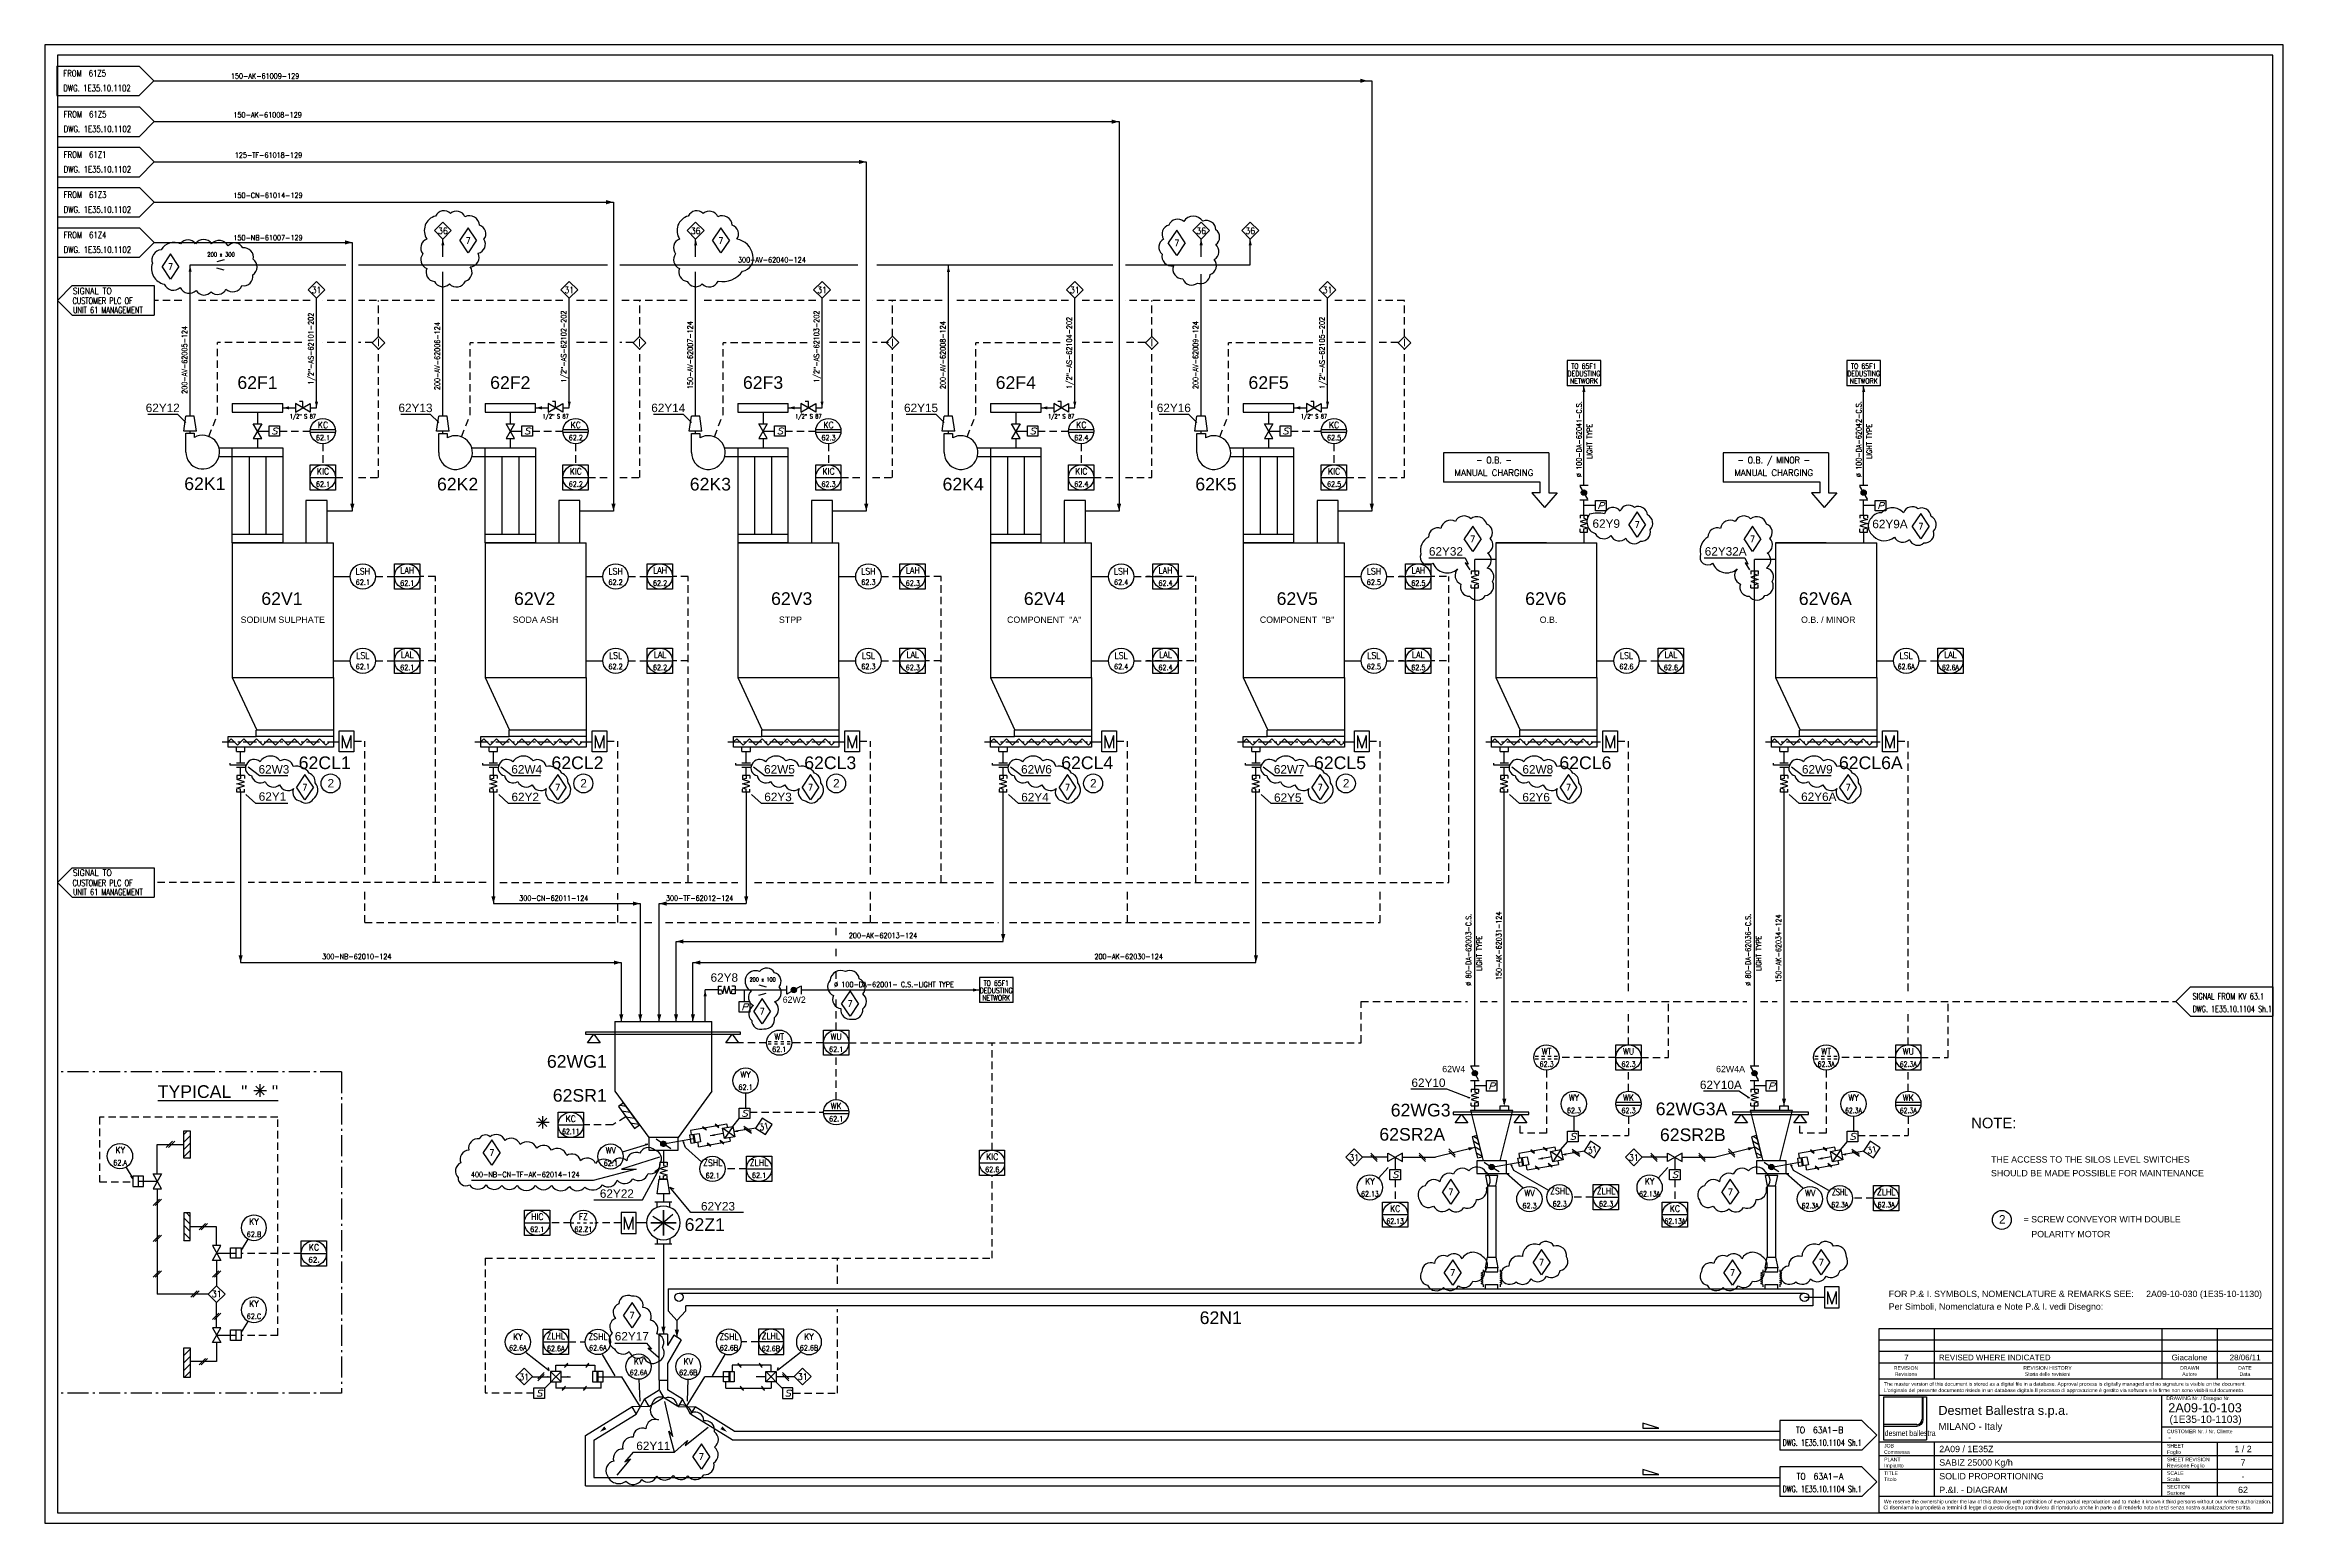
# Model space of a CAD drawing. Extents: x 0 to 106, y 0 to 70.
import ezdxf
from ezdxf.enums import TextEntityAlignment as Align

# ---------------------------------------------------------------- set-up
doc = ezdxf.new("R2010")
doc.units = 0
doc.header["$LTSCALE"] = 0.5
doc.header["$MEASUREMENT"] = 0
for name, pattern in [('ASSI', [2, 1.25, -0.25, 0.25, -0.25]), ('LP', [2.8, 2, -0.4, 0, -0.4]), ('TRATT2', [1.1, 0.7, -0.4])]:
    doc.linetypes.add(name, pattern=pattern)
doc.layers.get('0').update_dxf_attribs({"linetype": 'CONTINUOUS'})
for name, color, linetype in [('ASSI', 7, 'ASSI'), ('C', 92, 'LP'), ('G', 7, 'CONTINUOUS'), ('GREEN', 92, 'CONTINUOUS'), ('NUVOLA', 6, 'CONTINUOUS'), ('R', 7, 'CONTINUOUS'), ('RED', 1, 'CONTINUOUS'), ('S', 7, 'CONTINUOUS'), ('TRATT2', 5, 'TRATT2'), ('Y', 92, 'CONTINUOUS')]:
    doc.layers.add(name, color=color, linetype=linetype)
doc.styles.add('a17', font='arial.ttf', dxfattribs={"height": 0.162})
doc.styles.add('A2', font='arial.ttf', dxfattribs={"height": 0.6})
doc.styles.add('A22', font='arial.ttf', dxfattribs={"height": 0.22})
doc.styles.add('a25', font='arial.ttf', dxfattribs={"height": 0.25})
doc.styles.add('a3', font='arial.ttf', dxfattribs={"height": 0.3})
doc.styles.add('A4', font='arial.ttf', dxfattribs={"height": 0.4})
doc.styles.add('a6', font='arial.ttf', dxfattribs={"height": 0.6})
doc.styles.add('C35', font='COMPLEX', dxfattribs={"width": 0.85, "height": 0.35})
doc.styles.add('C6', font='COMPLEX', dxfattribs={"height": 0.6})
doc.styles.add('fab', font='arial.ttf', dxfattribs={"width": 0.67})
doc.styles.add('S', font='ITALIC', dxfattribs={"height": 6})
doc.styles.add('S2', font='SIMPLEX', dxfattribs={"height": 0.2})
doc.styles.add('S25', font='SIMPLEX', dxfattribs={"width": 0.9, "height": 0.25})
doc.styles.add('S25S', font='SIMPLEX', dxfattribs={"width": 0.7, "height": 0.25})
doc.styles.add('S2S', font='SIMPLEX', dxfattribs={"width": 0.7, "height": 0.2})
doc.styles.add('S3', font='SIMPLEX.shx', dxfattribs={"height": 0.3})
doc.styles.add('S35S', font='SIMPLEX', dxfattribs={"width": 0.5, "height": 0.35})
doc.styles.add('S3S', font='SIMPLEX', dxfattribs={"width": 0.75, "height": 0.3})
doc.styles.add('S3SS', font='SIMPLEX', dxfattribs={"width": 0.7, "height": 0.3})
doc.linetypes.add('ZIGZAG', pattern='A,0.0001,[131,ltypeshp.shx,S=0.2,R=0,X=0,Y=0],-0.8', length=0.8001)

msp = doc.modelspace()

# ---------------------------------------------------------------- texts
for s, height, style, p in [('MANUAL CHARGING', 0.3, 'S3', (68.8, 49.69)), ('MANUAL CHARGING', 0.3, 'S3', (82.08, 49.69)), ('SODIUM SULPHATE', 0.3, 'a3', (11.3, 42.72)), ('SODA ASH', 0.3, 'a3', (23.3, 42.72)), ('STPP', 0.3, 'a3', (35.4, 42.72)), ('COMPONENT  "A"', 0.3, 'a3', (47.45, 42.72)), ('COMPONENT  "B"', 0.3, 'a3', (59.45, 42.72)), ('O.B.', 0.3, 'a3', (71.39, 42.72)), ('O.B. / MINOR', 0.3, 'a3', (84.67, 42.72)), ('REVISION', 0.173, 'a17', (88.36, 7.28)), ('7', 0.27, 'a25', (88.38, 7.73)), ('REVISION HISTORY', 0.1729, 'a17', (95.08, 7.28)), ('Giacalone', 0.27, 'a25', (101.82, 7.73)), ('DRAWN', 0.173, 'a17', (101.83, 7.28)), ('28/06/11', 0.27, 'a25', (104.46, 7.73)), ('DATE', 0.173, 'a17', (104.45, 7.28)), ('Revisione', 0.173, 'a17', (88.36, 6.99)), ('Storia delle revisioni', 0.1729, 'a17', (95.08, 6.99)), ('Autore', 0.173, 'a17', (101.83, 6.99)), ('Data', 0.173, 'a17', (104.45, 6.99))]:
    msp.add_text(s, height=height, dxfattribs=dict(style=style)).set_placement(p, align=Align.CENTER)
at = {"style": 'S3', "width": 0.9}
for s, p in [('- O.B. -', (68.8, 50.29)), ('- O.B. / MINOR -', (82.08, 50.29))]:
    msp.add_text(s, height=0.3, dxfattribs=at).set_placement(p, align=Align.CENTER)
at = {"lineweight": 30, "style": 'a3'}
for s, p in [('FOR P.& I. SYMBOLS, NOMENCLATURE & REMARKS SEE:     2A09-10-030 (1E35-10-1130)', (87.54, 10.73)), ('Per Simboli, Nomenclatura e Note P.& I. vedi Disegno:', (87.54, 10.13)), ('2A09 / 1E35Z', (89.94, 3.37)), ('SABIZ 25000 Kg/h', (89.94, 2.73)), ('SOLID PROPORTIONING', (89.94, 2.08)), ('P.&I. - DIAGRAM', (89.94, 1.43))]:
    msp.add_text(s, height=0.3016, dxfattribs=at).set_placement(p)
for s, height, style, p in [('REVISED WHERE INDICATED', 0.2702, 'a25', (89.92, 7.73)), ('The master version of this document is stored as a digital file in a database. Approval process is digitally managed and no signature is visible on the document. ', 0.17511, 'a17', (87.31, 6.52)), ("L'originale del presente documento risiede in un database digitale.Il processo di approvazione è gestito via software e le firme non sono visibili sul documento.", 0.17511, 'a17', (87.31, 6.22)), ('Desmet Ballestra s.p.a.', 0.428, 'A22', (89.9, 5.14)), ('DRAWING Nr. / Disegno Nr.', 0.1729, 'a17', (100.72, 5.84)), ('2A09-10-103', 0.4324, 'A4', (100.81, 5.26)), ('MILANO - Italy', 0.3308, 'a17', (89.9, 4.43)), ('CUSTOMER Nr. / Nr. Cliente', 0.1729, 'a17', (100.75, 4.27)), ('(1E35-10-1103)', 0.35, 'A22', (100.87, 4.76)), ('JOB', 0.173, 'a17', (87.32, 3.59)), ('Commessa', 0.173, 'a17', (87.32, 3.29)), ('SHEET', 0.173, 'a17', (100.75, 3.59)), ('Foglio', 0.173, 'a17', (100.75, 3.29)), ('TITLE', 0.173, 'a17', (87.32, 2.29)), ('Titolo', 0.173, 'a17', (87.32, 2)), ('PLANT', 0.173, 'a17', (87.32, 2.94)), ('Impianto', 0.173, 'a17', (87.32, 2.65)), ('SHEET REVISION', 0.1729, 'a17', (100.75, 2.94)), ('Revisione Foglio', 0.1729, 'a17', (100.75, 2.65)), ('SCALE', 0.173, 'a17', (100.75, 2.29)), ('Scala', 0.173, 'a17', (100.75, 2)), ('We reserve the ownership under the law of this drawing with prohibition of even partial reproduction and to make it known it third persons without our written authorization.', 0.17511, 'a17', (87.31, 0.94)), ('SECTION', 0.173, 'a17', (100.75, 1.64)), ('Sezione', 0.173, 'a17', (100.75, 1.35)), ('Ci riserviamo la proprietà a termini di legge di questo disegno con divieto di riprodurlo anche in parte o di renderlo noto a terzi senza nostra autorizzazione scritta.', 0.17511, 'a17', (87.29, 0.66))]:
    msp.add_text(s, height=height, dxfattribs=dict(style=style)).set_placement(p)
at = {"color": 0, "style": 'fab', "width": 0.7}
msp.add_text('desmet ballestra', height=0.2692, dxfattribs=at).set_placement((87.35, 4.14))
at = {"lineweight": 30, "style": 'a3'}
for s, p in [('-', (100.88, 3.92)), ('1 / 2', (104.36, 3.37)), ('7', (104.36, 2.73)), ('-', (104.36, 2.08)), ('62', (104.36, 1.43))]:
    msp.add_text(s, height=0.302, dxfattribs=at).set_placement(p, align=Align.CENTER)
at = {"layer": 'C'}
for s, height, style, p in [('62F1', 0.6, 'a6', (10.1, 53.82)), ('62F2', 0.6, 'a6', (22.1, 53.82)), ('62F3', 0.6, 'a6', (34.1, 53.82)), ('62F4', 0.6, 'a6', (46.1, 53.82)), ('62F5', 0.6, 'a6', (58.1, 53.82)), ('62K1', 0.6, 'a6', (7.6, 49.02)), ('62K2', 0.6, 'a6', (19.6, 49)), ('62K3', 0.6, 'a6', (31.6, 49)), ('62K4', 0.6, 'a6', (43.6, 49)), ('62K5', 0.6, 'a6', (55.6, 49)), ('62V1', 0.6, 'a6', (11.26, 43.57)), ('62V2', 0.6, 'a6', (23.26, 43.57)), ('62V3', 0.6, 'a6', (35.46, 43.57)), ('62V4', 0.6, 'a6', (47.46, 43.57)), ('62V5', 0.6, 'a6', (59.46, 43.57)), ('62V6', 0.6, 'a6', (71.26, 43.57)), ('62V6A', 0.6, 'a6', (84.53, 43.57)), ('62CL1', 0.6, 'a6', (13.29, 35.78)), ('62CL2', 0.6, 'a6', (25.29, 35.78)), ('62CL3', 0.6, 'a6', (37.29, 35.78)), ('62CL4', 0.6, 'a6', (49.49, 35.78)), ('62CL5', 0.6, 'a6', (61.49, 35.78)), ('62CL6', 0.6, 'a6', (73.14, 35.78)), ('62CL6A', 0.6, 'a6', (86.69, 35.78)), ('2', 0.4, 'A4', (13.58, 34.91)), ('2', 0.4, 'A4', (25.58, 34.91)), ('2', 0.4, 'A4', (37.58, 34.91)), ('2', 0.4, 'A4', (49.78, 34.91)), ('2', 0.4, 'A4', (61.78, 34.91)), ('2', 0.4, 'A4', (92.93, 14.22)), ('62N1', 0.6, 'a6', (55.83, 9.45))]:
    msp.add_text(s, height=height, dxfattribs=dict(at, style=style)).set_placement(p, align=Align.CENTER)
at = {"layer": 'G', "style": 'S', "width": 1.2}
for p in [(33.22, 19.3), (72.54, 18.2), (85.82, 18.2)]:
    msp.add_attdef('S', text='', height=0.3, dxfattribs=at).set_placement(p, align=Align.CENTER)
at = {"layer": 'GREEN'}
for s, height, style, p in [('62Y12', 0.4, 'A4', (5.6, 52.72)), ('62Y13', 0.4, 'A4', (17.6, 52.72)), ('62Y14', 0.4, 'A4', (29.6, 52.72)), ('62Y15', 0.4, 'A4', (41.6, 52.72)), ('62Y16', 0.4, 'A4', (53.6, 52.72)), ('62Y9', 0.4, 'A4', (74.13, 47.23)), ('62Y9A', 0.4, 'A4', (87.6, 47.21)), ('62Y32', 0.4, 'A4', (66.52, 45.91)), ('62Y32A', 0.4, 'A4', (79.8, 45.91)), ('62W3', 0.4, 'A4', (10.88, 35.57)), ('62W4', 0.4, 'A4', (22.88, 35.57)), ('62W5', 0.4, 'A4', (34.88, 35.57)), ('62W6', 0.4, 'A4', (47.08, 35.57)), ('62W7', 0.4, 'A4', (59.08, 35.57)), ('62W8', 0.4, 'A4', (70.88, 35.57)), ('62W9', 0.4, 'A4', (84.15, 35.57)), ('62Y1', 0.4, 'A4', (10.81, 34.28)), ('62Y2', 0.4, 'A4', (22.81, 34.26)), ('62Y3', 0.4, 'A4', (34.81, 34.26)), ('62Y4', 0.4, 'A4', (47.01, 34.25)), ('62Y5', 0.4, 'A4', (59.01, 34.23)), ('62Y6', 0.4, 'A4', (70.8, 34.25)), ('62Y6A', 0.4, 'A4', (84.22, 34.27)), ('62Y8', 0.4, 'A4', (32.26, 25.69)), ('62W2', 0.3, 'a3', (35.58, 24.69)), ('62W4', 0.3, 'a3', (66.89, 21.4)), ('62W4A', 0.3, 'a3', (80.03, 21.4)), ('62Y10', 0.4, 'A4', (65.69, 20.7)), ('62Y10A', 0.4, 'A4', (79.57, 20.6)), ('62Y22', 0.4, 'A4', (27.16, 15.44)), ('62Y23', 0.4, 'A4', (31.96, 14.84)), ('62Y17', 0.4, 'A4', (27.87, 8.67)), ('62Y11', 0.4, 'A4', (28.89, 3.47))]:
    msp.add_text(s, height=height, dxfattribs=dict(at, style=style)).set_placement(p, align=Align.CENTER)
at = {"layer": 'GREEN', "style": 'a6'}
for s, p in [('62WG1', (26.68, 21.61)), ('62SR1', (26.68, 20)), ('62WG3', (66.74, 19.3)), ('62WG3A', (79.88, 19.36)), ('62SR2A', (66.48, 18.15)), ('62SR2B', (79.8, 18.13)), ('62Z1', (32.29, 13.87))]:
    msp.add_text(s, height=0.6, dxfattribs=at).set_placement(p, align=Align.RIGHT)
at = {"layer": 'GREEN', "color": 0, "style": 'A2'}
msp.add_text('NOTE:', height=0.5, dxfattribs=at).set_placement((91.46, 18.74))
at = {"layer": 'GREEN', "color": 7, "style": 'a3'}
for s, p in [('THE ACCESS TO THE SILOS LEVEL SWITCHES', (92.4, 17.11)), (' SHOULD BE MADE POSSIBLE FOR MAINTENANCE ', (92.28, 16.46)), ('= SCREW CONVEYOR WITH DOUBLE ', (93.94, 14.27)), ('POLARITY MOTOR', (94.31, 13.57))]:
    msp.add_text(s, height=0.3, dxfattribs=at).set_placement(p)
at = {"layer": 'S', "style": 'S25S', "width": 0.7}
for s, p in [('DEDUSTING', (73.07, 54.42)), ('NETWORK', (73.07, 54.07)), ('TO 65F1', (73.07, 54.77)), ('DEDUSTING', (86.35, 54.42)), ('NETWORK', (86.35, 54.07)), ('TO 65F1', (86.35, 54.77)), ('TO 65F1', (45.17, 25.5)), ('DEDUSTING', (45.17, 25.15)), ('NETWORK', (45.17, 24.8))]:
    msp.add_text(s, height=0.25, dxfattribs=at).set_placement(p, align=Align.CENTER)
at = {"layer": 'Y', "style": 'a6'}
msp.add_text('%%UTYPICAL  "     "', height=0.6, dxfattribs=at).set_placement((8.22, 20.18), align=Align.CENTER)

# ---------------------------------------------------------------- blocks, each defined once
blk = doc.blocks.new('STRUM', base_point=(33, 38))
blk.add_circle((33, 38), 0.6)
at = {"width": 0.9}
for tag, height, style, p in [('2', 0.3, 'S3', (33, 38.1)), ('1', 0.25, 'S25', (33, 37.6))]:
    blk.add_attdef(tag, text='', height=height, dxfattribs=dict(at, style=style)).set_placement(p, align=Align.CENTER)
blk = doc.blocks.new('VENTIL', base_point=(51, 5.11))
at = {"layer": 'GREEN'}
for p, q in [((50.2, 5.11), (50.2, 6.01)), ((50.2, 6.01), (50.6, 6.01)), ((50.6, 6.01), (50.6, 5.81))]:
    blk.add_line(p, q, dxfattribs=at)
blk.add_arc((51, 5.11), 0.8, 180, 119.7449, dxfattribs=at)
blk = doc.blocks.new('STRUM2')
for p, q in [((-0.57, 0.08), (0.58, 0.08)), ((-0.57, -0.06), (0.58, -0.06))]:
    blk.add_line(p, q)
blk.add_circle((0, 0), 0.6)
at = {"style": 'S3', "width": 0.9}
blk.add_attdef('2', text='', height=0.3, dxfattribs=at).set_placement((0.01, 0.14), align=Align.CENTER)
at = {"layer": 'S', "style": 'S25', "width": 0.9}
blk.add_attdef('1', text='', height=0.25, dxfattribs=at).set_placement((0.01, -0.44), align=Align.CENTER)
blk = doc.blocks.new('FRECC1', base_point=(19.1, 50.4))
blk.add_solid([(19.1, 50.4), (19.4, 50.475), (19.4, 50.325)])
blk = doc.blocks.new('NOMEN', base_point=(35, 22))
for p, q in [((35, 22.8), (34.6, 22.4)), ((34.6, 22.4), (35, 22)), ((35.4, 22.4), (35, 22.8)), ((35, 22), (35.4, 22.4))]:
    blk.add_line(p, q)
at = {"style": 'S3', "width": 0.9}
blk.add_attdef('1', text='', height=0.3, dxfattribs=at).set_placement((35, 22.24), align=Align.CENTER)
blk = doc.blocks.new('PRESA')
at = {"layer": 'S'}
for p, q in [((-0.25, 0), (-0.25, 0.5)), ((-0.25, 0.5), (0.25, 0.5)), ((0.25, 0), (-0.25, 0)), ((0.25, 0.5), (0.25, 0))]:
    blk.add_line(p, q, dxfattribs=at)
at = {"layer": 'S', "style": 'S', "width": 1.2}
blk.add_attdef('1', text='', height=0.3, dxfattribs=at).set_placement((0, 0.1), align=Align.CENTER)
blk = doc.blocks.new('*X4')
for p, q in [((12.78, 29.5), (12.9, 29.63)), ((12.78, 29.47), (12.93, 29.62)), ((12.79, 29.54), (12.86, 29.62)), ((12.79, 29.44), (12.96, 29.61)), ((12.81, 29.42), (12.98, 29.6)), ((12.82, 29.4), (13, 29.58)), ((12.84, 29.39), (13.01, 29.56)), ((12.87, 29.38), (13.02, 29.53)), ((12.9, 29.38), (13.03, 29.5)), ((12.94, 29.38), (13.02, 29.46))]:
    blk.add_line(p, q)
blk = doc.blocks.new('LOSAND')
for p, q in [((-4.6, 0.7), (-0.7, 0.7)), ((-4.6, 0.7), (-4.6, -0.7)), ((-0.7, 0.7), (0, 0)), ((0, 0), (-0.7, -0.7)), ((-4.6, -0.7), (-0.7, -0.7))]:
    blk.add_line(p, q)
at = {"layer": 'S'}
for tag, p, height, style, width in [('3', (-4.5, 0.1), 0.35, 'S35S', 0.5), ('1', (-4.5, 0.1), 0.3, 'S3', 0.9), ('4', (-4.5, -0.5), 0.35, 'S35S', 0.5), ('2', (-4.5, -0.5), 0.3, 'S3', 0.9)]:
    blk.add_attdef(tag, p, '', height=height, dxfattribs=dict(at, style=style, width=width))
blk = doc.blocks.new('LOSANS')
for p, q in [((0.7, 0.7), (0, 0)), ((0, 0), (0.7, -0.7)), ((0.7, 0.7), (4.6, 0.7)), ((4.6, 0.7), (4.6, -0.7)), ((0.7, -0.7), (4.6, -0.7))]:
    blk.add_line(p, q)
for tag, p, height, style, width in [('3', (0.8, 0.1), 0.35, 'S35S', 0.5), ('1', (0.8, 0.1), 0.3, 'S3', 0.9), ('4', (0.8, -0.5), 0.35, 'S35S', 0.5), ('2', (0.8, -0.5), 0.3, 'S3', 0.9)]:
    blk.add_attdef(tag, p, '', height=height, dxfattribs=dict(style=style, width=width))
blk = doc.blocks.new('LINEA')
at = {"layer": 'S', "style": 'S25', "width": 0.9}
blk.add_attdef('LINE', (0, 0.14), '', height=0.25, dxfattribs=at)
blk = doc.blocks.new('MOTOR', base_point=(11.35, 51))
for p, q in [((11, 52), (11.7, 52)), ((11, 51), (11, 52)), ((11.7, 52), (11.7, 51)), ((11.7, 51), (11, 51))]:
    blk.add_line(p, q)
at = {"style": 'C6'}
blk.add_text('M', height=0.6, dxfattribs=at).set_placement((11.35, 51.18), align=Align.CENTER)
blk = doc.blocks.new('COMPUTER')
blk.add_line((-0.6, 0), (0.6, 0))
blk.add_lwpolyline([(-0.6, 0.6), (0.6, 0.6), (0.6, -0.6), (-0.6, -0.6), (-0.6, 0.6)])
blk.add_circle((0, 0), 0.6)
at = {"width": 0.9}
for tag, height, style, p in [('SIGLA', 0.3, 'S3', (0.01, 0.14)), ('NUMERO', 0.25, 'S25', (0.01, -0.44))]:
    blk.add_attdef(tag, text='', height=height, dxfattribs=dict(at, style=style)).set_placement(p, align=Align.CENTER)
at = {"style": 'S2'}
for tag, p in [('3', (0.8, 0.4)), ('4', (0.8, 0.1))]:
    blk.add_attdef(tag, p, '', height=0.2, dxfattribs=at)
blk = doc.blocks.new('FRECC2')
at = {"layer": 'RED'}
blk.add_solid([(0, 0), (0.35, 0.1), (0.35, -0.1)], dxfattribs=at)
blk = doc.blocks.new('S')
at = {"layer": 'S'}
for p, q in [((0, 0.2), (0, -0.2)), ((0.7, -0.2), (0, 0.2)), ((0, -0.2), (0.7, 0.2)), ((0.35, 0.3), (0.5, 0.3)), ((0.35, 0), (0.35, 0.3)), ((0.7, 0.2), (0.7, -0.2))]:
    blk.add_line(p, q, dxfattribs=at)
at = {"layer": 'S', "style": 'S2', "width": 0.7}
for p in [(0.35, 0.4), (0.35, -0.5)]:
    blk.add_attdef('S', text='', height=0.2, dxfattribs=at).set_placement(p, align=Align.CENTER)
blk = doc.blocks.new('*X18')
for p, q in [((12.78, 29.5), (12.9, 29.63)), ((12.78, 29.47), (12.93, 29.62)), ((12.79, 29.54), (12.86, 29.62)), ((12.79, 29.44), (12.96, 29.61)), ((12.81, 29.42), (12.98, 29.6)), ((12.82, 29.4), (13, 29.58)), ((12.84, 29.39), (13.01, 29.56)), ((12.87, 29.38), (13.02, 29.53)), ((12.9, 29.38), (13.03, 29.5)), ((12.94, 29.38), (13.02, 29.46))]:
    blk.add_line(p, q)
blk = doc.blocks.new('B')
at = {"layer": 'S'}
for p, q in [((0, 0.2), (0, -0.2)), ((0.04, -0.18), (0.66, 0.18)), ((0.7, 0.2), (0.7, -0.2))]:
    blk.add_line(p, q, dxfattribs=at)
blk.add_circle((0.35, 0), 0.125, dxfattribs=at)
blk.add_blockref('*X18', (-12.55, -29.5), dxfattribs=at)
at = {"layer": 'S', "style": 'S2S', "width": 0.7}
for p in [(0.35, 0.3), (0.35, -0.5)]:
    blk.add_attdef('B', text='', height=0.2, dxfattribs=at).set_placement(p, align=Align.CENTER)
blk = doc.blocks.new('FLESS', base_point=(26.3, 5.675))
for p, q in [((25.5, 5.85), (25.65, 5.85)), ((25.5, 5.5), (25.5, 5.85)), ((25.5, 5.675), (25.65, 5.675)), ((25.5, 5.5), (25.65, 5.5)), ((25.65, 5.675), (25.7, 5.85)), ((25.7, 5.85), (25.8, 5.5)), ((25.8, 5.5), (25.9, 5.85)), ((25.9, 5.85), (26, 5.5)), ((26, 5.5), (26.1, 5.85)), ((26.15, 5.675), (26.1, 5.85)), ((26.3, 5.85), (26.15, 5.85)), ((26.3, 5.675), (26.15, 5.675)), ((26.3, 5.5), (26.15, 5.5)), ((26.3, 5.5), (26.3, 5.85))]:
    blk.add_line(p, q)
blk = doc.blocks.new('LOCALE')
blk.add_circle((0, 0), 0.6)
at = {"width": 0.9}
for tag, height, style, p in [('SIGLA', 0.3, 'S3', (0.01, 0.14)), ('NUMERO', 0.25, 'S25', (0.01, -0.44))]:
    blk.add_attdef(tag, text='', height=height, dxfattribs=dict(at, style=style)).set_placement(p, align=Align.CENTER)
blk = doc.blocks.new('COMPNEU', base_point=(32.45, 18.2))
for p, q in [((32.6, 18.35), (32.3, 18.05)), ((32.7, 18.35), (32.4, 18.05))]:
    blk.add_line(p, q)
blk = doc.blocks.new('QUA-LOC')
for p, q in [((-0.57, 0.08), (0.58, 0.08)), ((-0.57, -0.06), (0.58, -0.06))]:
    blk.add_line(p, q)
blk.add_circle((0, 0), 0.6)
at = {"width": 0.9}
for tag, height, style, p in [('SIGLA', 0.3, 'S3', (0.01, 0.14)), ('NUMERO', 0.25, 'S25', (0.01, -0.44))]:
    blk.add_attdef(tag, text='', height=height, dxfattribs=dict(at, style=style)).set_placement(p, align=Align.CENTER)
blk = doc.blocks.new('RETRO-QL')
for p, q in [((-0.53, 0.06), (-0.38, 0.06)), ((-0.23, 0.06), (-0.08, 0.06)), ((0.07, 0.06), (0.22, 0.06)), ((0.37, 0.06), (0.52, 0.06)), ((-0.53, -0.06), (-0.38, -0.06)), ((-0.23, -0.06), (-0.08, -0.06)), ((0.07, -0.06), (0.22, -0.06)), ((0.37, -0.06), (0.52, -0.06))]:
    blk.add_line(p, q)
blk.add_blockref('STRUM', (0, 0))
at = {"width": 0.9}
for tag, height, style, p in [('SIGLA', 0.3, 'S3', (0.01, 0.14)), ('NUMERO', 0.25, 'S25', (0.01, -0.44))]:
    blk.add_attdef(tag, text='', height=height, dxfattribs=dict(at, style=style)).set_placement(p, align=Align.CENTER)
blk = doc.blocks.new('STRUMC')
blk.add_line((-0.6, 0), (0.6, 0))
blk.add_lwpolyline([(-0.6, 0.6), (0.6, 0.6), (0.6, -0.6), (-0.6, -0.6), (-0.6, 0.6)])
blk.add_circle((0, 0), 0.6)
at = {"style": 'S3', "width": 0.9}
blk.add_attdef('2', text='', height=0.3, dxfattribs=at).set_placement((0.01, 0.14), align=Align.CENTER)
at = {"style": 'S2'}
for tag, p in [('3', (0.8, 0.4)), ('4', (0.8, 0.1))]:
    blk.add_attdef(tag, p, '', height=0.2, dxfattribs=at)
at = {"layer": 'S', "style": 'S25', "width": 0.9}
blk.add_attdef('1', text='', height=0.25, dxfattribs=at).set_placement((0.01, -0.44), align=Align.CENTER)
blk = doc.blocks.new('I')
for p, q in [((-0.3, 0.3), (0, 0.6)), ((0, 0), (-0.3, 0.3)), ((0.3, 0.3), (0, 0.6)), ((0, 0), (0.3, 0.3))]:
    blk.add_line(p, q)
at = {"layer": 'S', "style": 'C35', "width": 0.85}
blk.add_text('I', height=0.35, dxfattribs=at).set_placement((0, 0.13), align=Align.CENTER)
blk = doc.blocks.new('LINEA-L')
at = {"layer": 'S', "style": 'S25', "width": 0.9}
blk.add_attdef('LINE', (0, 0.14), '', height=0.25, dxfattribs=at)
blk = doc.blocks.new('RIDSP')
for p, q in [((0.7, 0.3), (0, 0.2)), ((0, 0.2), (0, -0.2)), ((0.7, 0.3), (0.7, -0.3)), ((0.7, -0.3), (0, -0.2))]:
    blk.add_line(p, q)
blk = doc.blocks.new('K', base_point=(28, 47))
for p, q in [((28.7, 46.8), (28, 47.2)), ((28, 46.8), (28.7, 47.2)), ((28, 47.2), (28, 46.8)), ((28.7, 47.2), (28.7, 46.8))]:
    blk.add_line(p, q)
at = {"layer": 'S', "style": 'S2', "width": 0.7}
blk.add_attdef('K', text='', height=0.2, dxfattribs=at).set_placement((28.35, 47.3), align=Align.CENTER)
blk = doc.blocks.new('PNEUM')
for p, q in [((-0.2, -0.15), (0.1, 0.15)), ((-0.1, -0.15), (0.2, 0.15))]:
    blk.add_line(p, q)
blk = doc.blocks.new('ASTER')
at = {"layer": 'RED'}
for p, q in [((-0.3, 0), (0.3, 0)), ((-0.2, 0.2), (0.2, -0.2)), ((0.2, 0.2), (-0.2, -0.2)), ((0, -0.3), (0, 0.3))]:
    blk.add_line(p, q, dxfattribs=at)
blk = doc.blocks.new('STELVALV')
at = {"layer": 'GREEN'}
for p, q in [((0.6, 0), (-0.6, 0)), ((-0.6, 0), (0.6, 0)), ((0.51, 0.32), (-0.51, -0.32)), ((-0.45, 0.4), (0.45, -0.4)), ((0, 0.6), (0, -0.6)), ((0, -0.6), (0, 0.6)), ((0.8, 0), (1.3, 0))]:
    blk.add_line(p, q, dxfattribs=at)
blk.add_circle((0, 0), 0.8, dxfattribs=at)
blk.add_blockref('MOTOR', (1.65, -0.5), dxfattribs=at)
blk = doc.blocks.new('FRECC3')
at = {"layer": 'GREEN'}
blk.add_solid([(0, 0), (0.33, 0.0825), (0.33, -0.0825)], dxfattribs=at)
blk = doc.blocks.new('RETRO-Q')
for p, q in [((-0.6, 0), (-0.45, 0)), ((-0.3, 0), (-0.15, 0)), ((0, 0), (0.15, 0)), ((0.3, 0), (0.45, 0)), ((0.55, 0), (0.6, 0))]:
    blk.add_line(p, q)
blk.add_circle((0, 0), 0.6)
at = {"style": 'S3', "width": 0.9}
blk.add_attdef('1', text='', height=0.3, dxfattribs=at).set_placement((0.01, 0.14), align=Align.CENTER)
at = {"layer": 'S', "style": 'S25', "width": 0.9}
blk.add_attdef('2', text='', height=0.25, dxfattribs=at).set_placement((0.01, -0.44), align=Align.CENTER)
blk = doc.blocks.new('RID1')
at = {"layer": 'S'}
for p, q in [((0.35, 0.25), (0, 0.15)), ((0.35, -0.25), (0, -0.15))]:
    blk.add_line(p, q, dxfattribs=at)
at = {"layer": 'S', "style": 'S2', "width": 0.9}
for p in [(0.2, 0.4), (0.2, -0.6)]:
    blk.add_attdef('RID', text='', height=0.2, dxfattribs=at).set_placement(p, align=Align.CENTER)
blk = doc.blocks.new('REV')
at = {"layer": 'GREEN'}
for p, q in [((0, 0.6), (-0.4, 0)), ((0, -0.6), (-0.4, 0)), ((0.4, 0), (0, 0.6)), ((0.4, 0), (0, -0.6))]:
    blk.add_line(p, q, dxfattribs=at)
at = {"layer": 'Y', "color": 7, "style": 'S3', "width": 0.9}
blk.add_attdef('REV', text='', height=0.3, dxfattribs=at).set_placement((0, -0.16), align=Align.CENTER)
blk = doc.blocks.new('RID')
at = {"layer": 'S'}
for p, q in [((-0.36, 0.25), (-0.01, 0.15)), ((-0.36, -0.25), (-0.01, -0.15))]:
    blk.add_line(p, q, dxfattribs=at)
at = {"layer": 'S', "style": 'S2', "width": 0.9}
for p in [(-0.18, 0.4), (-0.18, -0.6)]:
    blk.add_attdef('RID', text='', height=0.2, dxfattribs=at).set_placement(p, align=Align.CENTER)

# ---------------------------------------------------------------- hatches: boundary and pattern name
h = msp.add_hatch()
h.set_pattern_fill('ANSI31', color=256, scale=2, angle=35.8079, style=0)
h.set_pattern_definition([(170.80785, (62.72814, 3.21334), (0.0399365, 0.2467895), [])])
h.paths.add_polyline_path([(27.47, 19.95), (27.23, 19.77), (27.99, 18.72), (28.23, 18.9)])
h = msp.add_hatch()
h.set_pattern_fill('ANSI31', color=256, scale=2, style=0)
h.set_pattern_definition([(225, (25.6905, 51.31979), (0.1767767, -0.1767767), [])])
h.paths.add_polyline_path([(6.9, 17.32), (6.6, 17.32), (6.6, 18.62), (6.9, 18.62)])
h = msp.add_hatch()
h.set_pattern_fill('ANSI31', color=256, scale=1.6, angle=14.3623, style=0)
h.set_pattern_definition([(149.36235, (89.34555, -4.37742), (0.1019214, 0.1720815), [])])
h.paths.add_polyline_path([(67.99, 18.4), (67.76, 18.34), (68.01, 17.33), (68.25, 17.39)])
h = msp.add_hatch()
h.set_pattern_fill('ANSI31', color=256, scale=1.6, angle=14.3623, style=0)
h.set_pattern_definition([(149.36235, (102.6235, -4.37742), (0.1019214, 0.1720815), [])])
h.paths.add_polyline_path([(81.27, 18.4), (81.03, 18.34), (81.29, 17.33), (81.52, 17.39)])
h = msp.add_hatch()
h.set_pattern_fill('ANSI31', color=256, scale=2, style=0)
h.set_pattern_definition([(315, (-12.1905, 47.41979), (-0.1767767, -0.1767767), [])])
h.paths.add_polyline_path([(6.6, 13.42), (6.9, 13.42), (6.9, 14.72), (6.6, 14.72)])
h = msp.add_hatch()
h.set_pattern_fill('ANSI31', color=256, scale=2, style=0)
h.set_pattern_definition([(45, (-12.1905, -25.68021), (-0.1767767, 0.1767767), [])])
h.paths.add_polyline_path([(6.6, 8.32), (6.9, 8.32), (6.9, 6.92), (6.6, 6.92)])

# ---------------------------------------------------------------- linework, layer by layer
for p, q in [((106.27, 70.15), (0, 70.15)), ((0, 70.15), (0, 0)), ((106.27, 0), (106.27, 70.15)), ((18.9, 60.08), (18.9, 60.93)), ((30.9, 60.08), (30.9, 60.93)), ((54.9, 60.08), (54.9, 60.93)), ((57.23, 59.7), (57.23, 60.93)), ((6.9, 52.52), (6.9, 59.7)), ((6.9, 59.7), (14.3, 59.7)), ((14.9, 59.7), (26.71, 59.7)), ((27.3, 59.7), (38.6, 59.7)), ((39.5, 59.7), (50.7, 59.7)), ((42.9, 52.52), (42.9, 59.7)), ((51.3, 59.7), (57.23, 59.7)), ((18.9, 52.52), (18.9, 59.38)), ((30.9, 52.52), (30.9, 59.38)), ((54.9, 52.52), (54.9, 59.27)), ((12.9, 52.92), (12.9, 58.12)), ((24.9, 52.92), (24.9, 58.12)), ((36.9, 52.92), (36.9, 58.12)), ((48.9, 52.92), (48.9, 58.12)), ((60.9, 52.92), (60.9, 58.12)), ((72.27, 55.17), (72.27, 53.97)), ((73.87, 55.17), (72.27, 55.17)), ((73.87, 53.97), (73.87, 55.17)), ((85.55, 55.17), (85.55, 53.97)), ((87.15, 55.17), (85.55, 55.17)), ((87.15, 53.97), (87.15, 55.17)), ((73.07, 49.25), (73.07, 53.97)), ((86.35, 49.25), (86.35, 53.97)), ((10.3, 52.17), (9.9, 51.47)), ((10.3, 51.47), (9.9, 52.17)), ((9.9, 52.17), (10.3, 52.17)), ((10.1, 52.72), (10.1, 52.17)), ((11.3, 52.92), (11.9, 52.92)), ((12.6, 52.92), (12.9, 52.92)), ((22.3, 51.47), (21.9, 52.17)), ((21.9, 52.17), (22.3, 52.17)), ((22.3, 52.17), (21.9, 51.47)), ((22.1, 52.72), (22.1, 52.17)), ((23.3, 52.92), (23.9, 52.92)), ((24.6, 52.92), (24.9, 52.92)), ((34.3, 51.47), (33.9, 52.17)), ((34.3, 52.17), (33.9, 51.47)), ((33.9, 52.17), (34.3, 52.17)), ((34.1, 52.72), (34.1, 52.17)), ((35.3, 52.92), (35.9, 52.92)), ((36.6, 52.92), (36.9, 52.92)), ((46.3, 52.17), (45.9, 51.47)), ((46.3, 51.47), (45.9, 52.17)), ((45.9, 52.17), (46.3, 52.17)), ((46.1, 52.72), (46.1, 52.17)), ((47.3, 52.92), (47.9, 52.92)), ((48.6, 52.92), (48.9, 52.92)), ((58.3, 52.17), (57.9, 51.47)), ((58.3, 51.47), (57.9, 52.17)), ((57.9, 52.17), (58.3, 52.17)), ((58.1, 52.72), (58.1, 52.17)), ((59.3, 52.92), (59.9, 52.92)), ((60.6, 52.92), (60.9, 52.92)), ((6.9, 51.72), (6.9, 51.82)), ((9.9, 51.47), (10.3, 51.47)), ((10.1, 51.82), (10.65, 51.82)), ((10.1, 51.47), (10.1, 51.02)), ((18.9, 51.7), (18.9, 51.82)), ((21.9, 51.47), (22.3, 51.47)), ((22.1, 51.82), (22.65, 51.82)), ((22.1, 51.47), (22.1, 51.02)), ((30.9, 51.7), (30.9, 51.82)), ((33.9, 51.47), (34.3, 51.47)), ((34.1, 51.82), (34.65, 51.82)), ((34.1, 51.47), (34.1, 51.02)), ((42.9, 51.7), (42.9, 51.82)), ((45.9, 51.47), (46.3, 51.47)), ((46.1, 51.82), (46.65, 51.82)), ((46.1, 51.47), (46.1, 51.02)), ((54.9, 51.7), (54.9, 51.82)), ((57.9, 51.47), (58.3, 51.47)), ((58.1, 51.82), (58.65, 51.82)), ((58.1, 51.47), (58.1, 51.02)), ((9.7, 50.62), (9.7, 46.92)), ((10.5, 50.62), (10.5, 46.92)), ((21.7, 50.62), (21.7, 46.92)), ((22.5, 50.62), (22.5, 46.92)), ((33.7, 50.62), (33.7, 46.92)), ((34.5, 50.62), (34.5, 46.92)), ((45.7, 50.62), (45.7, 46.92)), ((46.5, 50.62), (46.5, 46.92)), ((57.7, 50.62), (57.7, 46.92)), ((58.5, 50.62), (58.5, 46.92)), ((66.4, 50.79), (66.4, 49.39)), ((71.4, 50.79), (66.4, 50.79)), ((71.4, 50.79), (71.4, 48.89)), ((79.68, 50.79), (79.68, 49.39)), ((84.68, 50.79), (79.68, 50.79)), ((84.68, 50.79), (84.68, 48.89)), ((71, 49.39), (66.4, 49.39)), ((70.6, 48.89), (71.2, 48.19)), ((71, 48.89), (70.6, 48.89)), ((71, 48.89), (71, 49.39)), ((71.8, 48.89), (71.2, 48.19)), ((71.4, 48.89), (71.8, 48.89)), ((84.28, 49.39), (79.68, 49.39)), ((83.88, 48.89), (84.48, 48.19)), ((84.28, 48.89), (83.88, 48.89)), ((84.28, 48.89), (84.28, 49.39)), ((85.08, 48.89), (84.48, 48.19)), ((84.68, 48.89), (85.08, 48.89)), ((73.07, 47.83), (73.07, 48.55)), ((73.62, 48.28), (73.07, 48.28)), ((86.35, 47.83), (86.35, 48.55)), ((86.9, 48.28), (86.35, 48.28)), ((73.07, 47.03), (73.07, 46.52)), ((86.35, 47.03), (86.35, 46.52)), ((65.7, 45.81), (67.43, 45.81)), ((67.43, 45.81), (67.58, 45.51)), ((68.89, 45.72), (67.89, 45.72)), ((67.89, 45.18), (67.89, 45.72)), ((78.78, 45.81), (80.71, 45.81)), ((80.71, 45.81), (80.85, 45.51)), ((81.17, 21.7), (81.17, 45.72)), ((82.17, 45.72), (81.17, 45.72)), ((13.69, 44.92), (14.5, 44.92)), ((25.7, 44.92), (26.5, 44.92)), ((37.69, 44.92), (38.5, 44.92)), ((49.69, 44.92), (50.5, 44.92)), ((61.69, 44.92), (62.5, 44.92)), ((67.58, 45.51), (67.44, 45.57)), ((67.44, 45.57), (67.65, 45.23)), ((80.85, 45.51), (80.72, 45.57)), ((80.72, 45.57), (80.93, 45.23)), ((67.89, 21.7), (67.89, 44.38)), ((13.69, 40.92), (14.5, 40.92)), ((25.7, 40.92), (26.5, 40.92)), ((37.69, 40.92), (38.5, 40.92)), ((49.69, 40.92), (50.5, 40.92)), ((61.69, 40.92), (62.5, 40.92)), ((73.68, 40.92), (74.49, 40.92)), ((86.96, 40.92), (87.77, 40.92)), ((8.72, 37.09), (8.85, 37.22)), ((8.85, 37.22), (9.15, 36.92)), ((9.15, 36.92), (9.45, 37.22)), ((9.45, 37.22), (9.75, 36.92)), ((9.75, 36.92), (10.05, 37.22)), ((10.05, 37.22), (10.35, 36.92)), ((10.65, 37.22), (10.35, 36.92)), ((10.95, 36.92), (10.65, 37.22)), ((10.95, 36.92), (11.25, 37.22)), ((11.25, 37.22), (11.55, 36.92)), ((11.85, 37.22), (11.55, 36.92)), ((12.15, 36.92), (11.85, 37.22)), ((12.15, 36.92), (12.45, 37.22)), ((12.45, 37.22), (12.75, 36.92)), ((13.05, 37.22), (12.75, 36.92)), ((13.35, 36.92), (13.05, 37.22)), ((20.72, 37.09), (20.85, 37.22)), ((20.85, 37.22), (21.15, 36.92)), ((21.15, 36.92), (21.45, 37.22)), ((21.45, 37.22), (21.75, 36.92)), ((21.75, 36.92), (22.05, 37.22)), ((22.05, 37.22), (22.35, 36.92)), ((22.65, 37.22), (22.35, 36.92)), ((22.95, 36.92), (22.65, 37.22)), ((22.95, 36.92), (23.25, 37.22)), ((23.25, 37.22), (23.55, 36.92)), ((23.85, 37.22), (23.55, 36.92)), ((24.15, 36.92), (23.85, 37.22)), ((24.15, 36.92), (24.45, 37.22)), ((24.45, 37.22), (24.75, 36.92)), ((25.05, 37.22), (24.75, 36.92)), ((25.35, 36.92), (25.05, 37.22)), ((32.72, 37.09), (32.85, 37.22)), ((32.85, 37.22), (33.15, 36.92)), ((33.15, 36.92), (33.45, 37.22)), ((33.45, 37.22), (33.75, 36.92)), ((33.75, 36.92), (34.05, 37.22)), ((34.05, 37.22), (34.35, 36.92)), ((34.65, 37.22), (34.35, 36.92)), ((34.95, 36.92), (34.65, 37.22)), ((34.95, 36.92), (35.25, 37.22)), ((35.25, 37.22), (35.55, 36.92)), ((35.85, 37.22), (35.55, 36.92)), ((36.15, 36.92), (35.85, 37.22)), ((36.15, 36.92), (36.45, 37.22)), ((36.45, 37.22), (36.75, 36.92)), ((37.05, 37.22), (36.75, 36.92)), ((37.35, 36.92), (37.05, 37.22)), ((44.92, 37.09), (45.05, 37.22)), ((45.05, 37.22), (45.35, 36.92)), ((45.35, 36.92), (45.65, 37.22)), ((45.65, 37.22), (45.95, 36.92)), ((45.95, 36.92), (46.25, 37.22)), ((46.25, 37.22), (46.55, 36.92)), ((46.85, 37.22), (46.55, 36.92)), ((47.15, 36.92), (46.85, 37.22)), ((47.15, 36.92), (47.45, 37.22)), ((47.45, 37.22), (47.75, 36.92)), ((48.05, 37.22), (47.75, 36.92)), ((48.35, 36.92), (48.05, 37.22)), ((48.35, 36.92), (48.65, 37.22)), ((48.65, 37.22), (48.95, 36.92)), ((49.25, 37.22), (48.95, 36.92)), ((49.55, 36.92), (49.25, 37.22)), ((56.92, 37.09), (57.05, 37.22)), ((57.05, 37.22), (57.35, 36.92)), ((57.35, 36.92), (57.65, 37.22)), ((57.65, 37.22), (57.95, 36.92)), ((57.95, 36.92), (58.25, 37.22)), ((58.25, 37.22), (58.55, 36.92)), ((58.85, 37.22), (58.55, 36.92)), ((59.15, 36.92), (58.85, 37.22)), ((59.15, 36.92), (59.45, 37.22)), ((59.45, 37.22), (59.75, 36.92)), ((60.05, 37.22), (59.75, 36.92)), ((60.35, 36.92), (60.05, 37.22)), ((60.35, 36.92), (60.65, 37.22)), ((60.65, 37.22), (60.95, 36.92)), ((61.25, 37.22), (60.95, 36.92)), ((61.55, 36.92), (61.25, 37.22)), ((68.71, 37.09), (68.84, 37.22)), ((68.84, 37.22), (69.14, 36.92)), ((69.14, 36.92), (69.44, 37.22)), ((69.44, 37.22), (69.74, 36.92)), ((69.74, 36.92), (70.04, 37.22)), ((70.04, 37.22), (70.34, 36.92)), ((70.64, 37.22), (70.34, 36.92)), ((70.94, 36.92), (70.64, 37.22)), ((70.94, 36.92), (71.24, 37.22)), ((71.24, 37.22), (71.54, 36.92)), ((71.84, 37.22), (71.54, 36.92)), ((72.14, 36.92), (71.84, 37.22)), ((72.14, 36.92), (72.44, 37.22)), ((72.44, 37.22), (72.74, 36.92)), ((73.04, 37.22), (72.74, 36.92)), ((73.34, 36.92), (73.04, 37.22)), ((81.99, 37.09), (82.12, 37.22)), ((82.12, 37.22), (82.42, 36.92)), ((82.42, 36.92), (82.72, 37.22)), ((82.72, 37.22), (83.02, 36.92)), ((83.02, 36.92), (83.32, 37.22)), ((83.32, 37.22), (83.62, 36.92)), ((83.92, 37.22), (83.62, 36.92)), ((84.22, 36.92), (83.92, 37.22)), ((84.22, 36.92), (84.52, 37.22)), ((84.52, 37.22), (84.82, 36.92)), ((85.12, 37.22), (84.82, 36.92)), ((85.42, 36.92), (85.12, 37.22)), ((85.42, 36.92), (85.72, 37.22)), ((85.72, 37.22), (86.02, 36.92)), ((86.32, 37.22), (86.02, 36.92)), ((86.62, 36.92), (86.32, 37.22)), ((13.48, 37.05), (13.35, 36.92)), ((25.48, 37.05), (25.35, 36.92)), ((37.48, 37.05), (37.35, 36.92)), ((49.68, 37.05), (49.55, 36.92)), ((61.68, 37.05), (61.55, 36.92)), ((73.47, 37.05), (73.34, 36.92)), ((86.75, 37.05), (86.62, 36.92)), ((8.8, 35.97), (8.8, 36.07)), ((9.6, 35.97), (8.8, 35.97)), ((9.5, 36.07), (9.1, 36.07)), ((9.1, 35.87), (9.5, 35.87)), ((20.8, 35.97), (20.8, 36.07)), ((21.6, 35.97), (20.8, 35.97)), ((21.5, 36.07), (21.1, 36.07)), ((21.1, 35.87), (21.5, 35.87)), ((32.8, 35.97), (32.8, 36.07)), ((33.6, 35.97), (32.8, 35.97)), ((33.5, 36.07), (33.1, 36.07)), ((33.1, 35.87), (33.5, 35.87)), ((45, 35.97), (45, 36.07)), ((45.8, 35.97), (45, 35.97)), ((45.7, 36.07), (45.3, 36.07)), ((45.3, 35.87), (45.7, 35.87)), ((57, 35.97), (57, 36.07)), ((57.8, 35.97), (57, 35.97)), ((57.7, 36.07), (57.3, 36.07)), ((57.3, 35.87), (57.7, 35.87)), ((68.79, 35.97), (68.79, 36.07)), ((69.59, 35.97), (68.79, 35.97)), ((69.49, 36.07), (69.09, 36.07)), ((69.09, 35.87), (69.49, 35.87)), ((82.07, 35.97), (82.07, 36.07)), ((82.87, 35.97), (82.07, 35.97)), ((82.77, 36.07), (82.37, 36.07)), ((82.37, 35.87), (82.77, 35.87)), ((44.37, 25.9), (44.37, 24.7)), ((45.97, 25.9), (44.37, 25.9)), ((45.97, 24.7), (45.97, 25.9)), ((31.35, 23.8), (31.35, 25.3)), ((31.97, 25.3), (31.35, 25.3)), ((32.77, 25.3), (35.21, 25.3)), ((33.22, 24.75), (33.22, 25.3)), ((35.91, 25.3), (44.37, 25.3)), ((67.89, 20.6), (67.89, 21)), ((68.44, 20.75), (67.89, 20.75)), ((81.17, 20.6), (81.17, 21)), ((81.72, 20.75), (81.17, 20.75)), ((32.66, 18.83), (32.97, 19.2)), ((32.97, 19.2), (32.97, 19.7)), ((33.47, 19.2), (32.97, 19.2)), ((33.47, 19.7), (33.47, 19.2)), ((67.89, 19.6), (67.89, 19.8)), ((80.23, 19), (80.53, 19.4)), ((80.53, 19.4), (80.83, 19)), ((81.17, 19.6), (81.17, 19.8)), ((83.03, 19), (83.33, 19.4)), ((83.33, 19.4), (83.63, 19)), ((32.38, 18.94), (30.66, 18.64)), ((31.13, 18.1), (30.68, 18.02)), ((30.76, 18.44), (30.83, 18.05)), ((30.81, 18.45), (30.88, 18.06)), ((31.06, 18.49), (31.13, 18.1)), ((32.21, 18.49), (31.59, 18.38)), ((32.17, 18.74), (32.66, 18.83)), ((32.27, 18.25), (32.17, 18.74)), ((32.76, 18.34), (32.17, 18.74)), ((32.66, 18.83), (32.27, 18.25)), ((32.76, 18.34), (32.27, 18.25)), ((32.42, 18.78), (32.38, 18.94)), ((32.51, 18.28), (32.54, 18.12)), ((32.66, 18.83), (32.76, 18.34)), ((33.78, 18.75), (32.71, 18.58)), ((71.98, 17.73), (72.29, 18.1)), ((72.29, 18.1), (72.29, 18.6)), ((72.79, 18.1), (72.29, 18.1)), ((72.79, 18.6), (72.79, 18.1)), ((80.83, 19), (80.23, 19)), ((83.63, 19), (83.03, 19)), ((63.76, 17.36), (62.56, 17.36)), ((64.11, 17.36), (64.11, 16.79)), ((64.46, 17.36), (66.03, 17.36)), ((67.89, 17.83), (66.03, 17.36)), ((71.71, 17.84), (69.98, 17.54)), ((70.09, 17.34), (70.15, 16.95)), ((70.14, 17.35), (70.2, 16.96)), ((70.38, 17.39), (70.45, 17)), ((71.54, 17.39), (70.91, 17.28)), ((71.49, 17.64), (71.98, 17.73)), ((72.08, 17.24), (71.49, 17.64)), ((71.59, 17.15), (71.49, 17.64)), ((71.98, 17.73), (71.59, 17.15)), ((72.08, 17.24), (71.59, 17.15)), ((71.74, 17.68), (71.71, 17.84)), ((71.83, 17.18), (71.86, 17.02)), ((71.98, 17.73), (72.08, 17.24)), ((73.1, 17.65), (72.04, 17.48)), ((77.04, 17.36), (75.84, 17.36)), ((77.39, 17.36), (77.39, 16.79)), ((77.74, 17.36), (79.31, 17.36)), ((81.16, 17.83), (79.31, 17.36)), ((85.13, 17.19), (85.15, 17.03)), ((4.43, 16.47), (4.43, 15.97)), ((5.34, 16.22), (4.43, 16.22)), ((70.45, 17), (70.01, 16.92)), ((5.34, 15.87), (5.34, 10.87)), ((8.16, 12.82), (9.07, 12.82)), ((9.07, 13.07), (9.07, 12.57)), ((8.16, 12.47), (8.16, 11.27)), ((68.19, 11.87), (68.29, 11.92)), ((68.29, 11.82), (68.19, 11.87)), ((68.19, 11.77), (68.29, 11.82)), ((68.29, 11.72), (68.19, 11.77)), ((68.19, 11.67), (68.29, 11.72)), ((69.19, 11.87), (69.09, 11.92)), ((69.09, 11.82), (69.19, 11.87)), ((69.19, 11.77), (69.09, 11.82)), ((69.09, 11.72), (69.19, 11.77)), ((69.19, 11.67), (69.09, 11.72)), ((81.47, 11.87), (81.57, 11.92)), ((81.57, 11.82), (81.47, 11.87)), ((81.47, 11.77), (81.57, 11.82)), ((81.57, 11.72), (81.47, 11.77)), ((81.47, 11.67), (81.57, 11.72)), ((82.47, 11.87), (82.37, 11.92)), ((82.37, 11.82), (82.47, 11.87)), ((82.47, 11.77), (82.37, 11.82)), ((82.37, 11.72), (82.47, 11.77)), ((82.47, 11.67), (82.37, 11.72)), ((7.76, 10.87), (5.34, 10.87)), ((68.29, 11.62), (68.19, 11.67)), ((68.19, 11.57), (68.29, 11.62)), ((68.29, 11.52), (68.19, 11.57)), ((68.19, 11.47), (68.29, 11.52)), ((68.29, 11.42), (68.19, 11.47)), ((68.19, 11.37), (68.29, 11.42)), ((68.29, 11.32), (68.19, 11.37)), ((69.09, 11.62), (69.19, 11.67)), ((69.19, 11.57), (69.09, 11.62)), ((69.09, 11.52), (69.19, 11.57)), ((69.19, 11.47), (69.09, 11.52)), ((69.09, 11.42), (69.19, 11.47)), ((69.19, 11.37), (69.09, 11.42)), ((69.09, 11.32), (69.19, 11.37)), ((81.57, 11.62), (81.47, 11.67)), ((81.47, 11.57), (81.57, 11.62)), ((81.57, 11.52), (81.47, 11.57)), ((81.47, 11.47), (81.57, 11.52)), ((81.57, 11.42), (81.47, 11.47)), ((81.47, 11.37), (81.57, 11.42)), ((81.57, 11.32), (81.47, 11.37)), ((82.37, 11.62), (82.47, 11.67)), ((82.47, 11.57), (82.37, 11.62)), ((82.37, 11.52), (82.47, 11.57)), ((82.47, 11.47), (82.37, 11.52)), ((82.37, 11.42), (82.47, 11.47)), ((82.47, 11.37), (82.37, 11.42)), ((82.37, 11.32), (82.47, 11.37)), ((83.54, 10.72), (84.49, 10.72)), ((8.16, 9.27), (8.16, 10.47)), ((8.16, 8.92), (9.07, 8.92)), ((9.07, 9.17), (9.07, 8.67)), ((27.07, 8.54), (28.56, 8.54)), ((28.56, 8.54), (28.8, 8.25)), ((89.7, 9.22), (89.7, 6.84)), ((100.5, 9.22), (100.5, 6.84)), ((103.14, 9.22), (103.14, 6.84)), ((22.86, 8.1), (23.95, 7.25)), ((24.26, 7.2), (24.26, 7.5)), ((24.26, 7.5), (26.11, 7.5)), ((26.11, 7.5), (26.11, 7.2)), ((26.46, 8), (27.06, 7)), ((28.8, 8.25), (28.64, 8.3)), ((28.64, 8.3), (29.14, 7.88)), ((32.28, 8), (31.68, 7)), ((32.63, 7.5), (32.63, 7.2)), ((34.48, 7.5), (32.63, 7.5)), ((34.48, 7.2), (34.48, 7.5)), ((35.88, 8.1), (34.79, 7.25)), ((23.16, 6.95), (24.01, 6.95)), ((23.74, 6.41), (24.51, 7.2)), ((23.95, 7.25), (23.92, 7.38)), ((24.51, 7.2), (24.01, 7.2)), ((24.01, 7.2), (24.51, 6.7)), ((24.01, 7.2), (24.01, 6.7)), ((24.01, 6.7), (24.51, 6.7)), ((24.26, 6.7), (24.26, 6.4)), ((26.41, 6.4), (24.26, 6.4)), ((24.51, 6.7), (24.51, 7.2)), ((24.51, 6.95), (24.96, 6.95)), ((26.51, 7.2), (26.01, 7.2)), ((26.01, 7.2), (26.01, 6.7)), ((26.01, 6.7), (26.51, 6.7)), ((26.21, 7.2), (26.21, 6.7)), ((26.26, 7.2), (26.26, 6.7)), ((26.26, 6.95), (27.4, 6.95)), ((26.41, 6.4), (26.41, 6.7)), ((26.51, 6.7), (26.51, 7.2)), ((28.27, 5.53), (27.4, 6.95)), ((28.21, 6.83), (28.25, 5.79)), ((30.47, 5.53), (31.34, 6.95)), ((30.53, 6.83), (30.49, 5.79)), ((32.48, 6.95), (31.34, 6.95)), ((32.23, 7.2), (32.73, 7.2)), ((32.23, 6.7), (32.23, 7.2)), ((32.73, 6.7), (32.23, 6.7)), ((32.33, 6.4), (32.33, 6.7)), ((32.33, 6.4), (34.48, 6.4)), ((32.48, 7.2), (32.48, 6.7)), ((32.53, 7.2), (32.53, 6.7)), ((32.73, 7.2), (32.73, 6.7)), ((34.23, 6.95), (33.78, 6.95)), ((34.23, 7.2), (34.73, 7.2)), ((34.73, 7.2), (34.23, 6.7)), ((35, 6.41), (34.23, 7.2)), ((34.23, 6.7), (34.23, 7.2)), ((34.73, 6.7), (34.23, 6.7)), ((34.48, 6.7), (34.48, 6.4)), ((34.73, 7.2), (34.73, 6.7)), ((35.58, 6.95), (34.73, 6.95)), ((34.79, 7.25), (34.82, 7.38)), ((29.82, 4.12), (29.43, 5.77)), ((29.9, 3.37), (29.63, 4.36)), ((29.63, 4.36), (29.82, 4.12)), ((30.4, 3.68), (31.5, 4.55)), ((27.93, 3.37), (27.54, 2.91)), ((27.93, 3.37), (29.9, 3.37)), ((29.9, 3.37), (30.51, 3.92)), ((30.51, 3.92), (30.4, 3.68)), ((89.7, 3.85), (89.7, 1.26)), ((103.14, 3.85), (103.14, 1.26)), ((27.8, 3.05), (27.16, 2.28)), ((27.54, 2.91), (27.8, 3.05)), ((0, 0), (106.27, 0))]:
    msp.add_line(p, q)
at = {"color": 0}
for p, q in [((105.77, 9.22), (87.07, 9.22)), ((105.77, 8.68), (87.07, 8.68)), ((105.77, 8.14), (87.07, 8.14)), ((87.3, 5.99), (89.34, 5.99)), ((87.3, 5.99), (87.3, 3.95)), ((89.12, 5.99), (89.12, 4.92)), ((89.18, 4.92), (89.18, 5.99)), ((89.34, 5.99), (89.34, 3.95)), ((88.87, 4.68), (87.3, 4.68)), ((87.3, 4.61), (88.87, 4.61)), ((105.77, 3.2), (87.07, 3.2)), ((87.3, 3.95), (89.34, 3.95)), ((105.77, 2.55), (87.07, 2.55)), ((105.77, 1.91), (100.5, 1.91))]:
    msp.add_line(p, q, dxfattribs=at)
for points in [[(4.9, 52.62), (6.3, 52.62), (6.7, 52.22)], [(16.9, 52.62), (18.3, 52.62), (18.7, 52.22)], [(28.9, 52.62), (30.3, 52.62), (30.7, 52.22)], [(40.9, 52.62), (42.3, 52.62), (42.7, 52.22)], [(52.9, 52.62), (54.3, 52.62), (54.7, 52.22)], [(11.54, 35.46), (10.19, 35.46), (9.65, 35.88)], [(23.54, 35.46), (22.19, 35.46), (21.65, 35.88)], [(35.54, 35.46), (34.19, 35.46), (33.65, 35.88)], [(47.74, 35.46), (46.39, 35.46), (45.85, 35.88)], [(59.74, 35.46), (58.39, 35.46), (57.85, 35.88)], [(71.53, 35.46), (70.18, 35.46), (69.64, 35.88)], [(84.81, 35.46), (83.46, 35.46), (82.92, 35.88)], [(11.54, 34.15), (10.02, 34.15), (9.55, 34.57)], [(23.54, 34.15), (22.02, 34.15), (21.55, 34.57)], [(35.54, 34.15), (34.02, 34.15), (33.55, 34.57)], [(47.74, 34.15), (46.22, 34.15), (45.75, 34.57)], [(59.74, 34.15), (58.22, 34.15), (57.75, 34.57)], [(71.53, 34.15), (70.01, 34.15), (69.54, 34.57)], [(84.81, 34.15), (83.29, 34.15), (82.82, 34.57)], [(64.86, 20.61), (66.55, 20.61), (67.65, 20.19), (67.56, 20.19)], [(78.74, 20.51), (80.43, 20.51), (80.93, 20.19), (80.83, 20.19)], [(5.34, 16.57), (5.34, 17.97), (6.6, 17.97)], [(3.86, 16.87), (4.18, 16.36), (4.08, 16.47)], [(26.07, 15.35), (28.37, 15.35), (29.19, 16.83), (28.97, 16.67)], [(33.17, 14.75), (30.67, 14.75), (29.67, 15.95), (29.87, 15.87)], [(63.31, 16.37), (63.77, 16.88), (63.77, 16.88)], [(70.19, 15.9), (69.39, 16.6), (69.52, 16.59)], [(76.59, 16.37), (77.05, 16.88), (77.05, 16.88)], [(83.47, 15.9), (82.67, 16.6), (82.8, 16.59)], [(8.16, 13.17), (8.16, 14.07), (6.9, 14.07)], [(9.64, 13.47), (9.32, 12.96), (9.42, 13.07)], [(9.64, 9.57), (9.32, 9.07), (9.42, 9.17)], [(8.16, 8.57), (8.16, 7.67), (6.9, 7.67)]]:
    msp.add_lwpolyline(points)
at = {"const_width": 0.02}
msp.add_lwpolyline([(29.38, 5.99, -1), (29.36, 5.99, -1)], format="xyb", close=True, dxfattribs=at)
for points in [[(75.87, 4.74), (75.87, 4.51), (76.63, 4.51)], [(75.87, 2.55), (75.87, 2.31), (76.63, 2.31)]]:
    msp.add_lwpolyline(points, close=True)
at = {"color": 0}
for radius in [0.312, 0.246]:
    msp.add_arc((88.87, 4.92), radius, 270, 0, dxfattribs=at)
at = {"layer": 'ASSI'}
for p, q in [((8.42, 37.08), (13.96, 37.08)), ((20.42, 37.08), (25.96, 37.08)), ((32.42, 37.08), (37.96, 37.08)), ((44.62, 37.08), (50.16, 37.08)), ((56.62, 37.08), (62.16, 37.08)), ((68.41, 37.08), (73.85, 37.08)), ((81.69, 37.08), (87.13, 37.08))]:
    msp.add_line(p, q, dxfattribs=at)
at = {"layer": 'G'}
for p, q in [((30.66, 18.64), (30.69, 18.44)), ((31.04, 17.86), (31.02, 18.08)), ((31.04, 17.86), (32.54, 18.12)), ((69.98, 17.54), (70.01, 17.34)), ((70.37, 16.76), (71.86, 17.02)), ((84.98, 17.84), (83.26, 17.54)), ((83.26, 17.54), (83.29, 17.34)), ((83.64, 16.76), (85.15, 17.03)), ((84.81, 17.39), (84.19, 17.28)), ((85.02, 17.68), (84.98, 17.84)), ((86.38, 17.65), (85.31, 17.48)), ((70.37, 16.76), (70.34, 16.98)), ((83.64, 16.76), (83.62, 16.98))]:
    msp.add_line(p, q, dxfattribs=at)
at = {"layer": 'GREEN'}
for p, q in [((8.9, 53.12), (11.3, 53.12)), ((8.9, 53.12), (8.9, 52.72)), ((8.9, 52.72), (11.3, 52.72)), ((11.3, 52.72), (11.3, 53.12)), ((20.9, 53.12), (20.9, 52.72)), ((20.9, 53.12), (23.3, 53.12)), ((20.9, 52.72), (23.3, 52.72)), ((23.3, 52.72), (23.3, 53.12)), ((32.9, 53.12), (35.3, 53.12)), ((32.9, 53.12), (32.9, 52.72)), ((32.9, 52.72), (35.3, 52.72)), ((35.3, 52.72), (35.3, 53.12)), ((44.9, 53.12), (47.3, 53.12)), ((44.9, 53.12), (44.9, 52.72)), ((44.9, 52.72), (47.3, 52.72)), ((47.3, 52.72), (47.3, 53.12)), ((56.9, 53.12), (59.3, 53.12)), ((56.9, 53.12), (56.9, 52.72)), ((56.9, 52.72), (59.3, 52.72)), ((59.3, 52.72), (59.3, 53.12)), ((8.27, 51.02), (11.3, 51.02)), ((8.9, 46.52), (8.9, 51.02)), ((11.3, 51.02), (11.3, 46.52)), ((20.27, 51.02), (23.3, 51.02)), ((20.9, 46.52), (20.9, 51.02)), ((23.3, 51.02), (23.3, 46.52)), ((32.27, 51.02), (35.3, 51.02)), ((32.9, 51.02), (32.9, 46.52)), ((35.3, 46.52), (35.3, 51.02)), ((44.27, 51.02), (47.3, 51.02)), ((44.9, 51.02), (44.9, 46.52)), ((47.3, 46.52), (47.3, 51.02)), ((56.27, 51.02), (59.3, 51.02)), ((56.9, 51.02), (56.9, 46.52)), ((59.3, 46.52), (59.3, 51.02)), ((8.27, 50.62), (11.3, 50.62)), ((20.28, 50.62), (23.3, 50.62)), ((32.28, 50.62), (35.3, 50.62)), ((44.28, 50.62), (47.3, 50.62)), ((56.28, 50.62), (59.3, 50.62)), ((8.9, 46.92), (11.3, 46.92)), ((20.9, 46.92), (23.3, 46.92)), ((32.9, 46.92), (35.3, 46.92)), ((44.9, 46.92), (47.3, 46.92)), ((56.9, 46.92), (59.3, 46.92)), ((8.9, 46.52), (8.9, 40.12)), ((8.9, 46.52), (13.7, 46.52)), ((11.3, 46.52), (8.9, 46.52)), ((13.7, 40.12), (13.7, 46.52)), ((20.9, 46.52), (20.9, 40.12)), ((20.9, 46.52), (25.7, 46.52)), ((23.3, 46.52), (20.9, 46.52)), ((25.7, 40.12), (25.7, 46.52)), ((32.9, 46.52), (37.7, 46.52)), ((32.9, 46.52), (32.9, 40.12)), ((35.3, 46.52), (32.9, 46.52)), ((37.7, 40.12), (37.7, 46.52)), ((44.9, 46.52), (49.7, 46.52)), ((44.9, 46.52), (44.9, 40.12)), ((47.3, 46.52), (44.9, 46.52)), ((49.7, 40.12), (49.7, 46.52)), ((56.9, 46.52), (61.7, 46.52)), ((56.9, 46.52), (56.9, 40.12)), ((59.3, 46.52), (56.9, 46.52)), ((61.7, 40.12), (61.7, 46.52)), ((68.89, 46.52), (68.89, 40.12)), ((68.89, 46.52), (73.69, 46.52)), ((71.29, 46.52), (68.89, 46.52)), ((73.69, 40.12), (73.69, 46.52)), ((84.57, 46.52), (82.17, 46.52)), ((82.17, 46.52), (86.97, 46.52)), ((82.17, 46.52), (82.17, 40.12)), ((86.97, 40.12), (86.97, 46.52)), ((8.9, 40.12), (10.06, 37.62)), ((8.9, 40.12), (13.7, 40.12)), ((13.7, 40.12), (13.7, 37.62)), ((20.9, 40.12), (25.7, 40.12)), ((20.9, 40.12), (22.06, 37.62)), ((25.7, 40.12), (25.7, 37.62)), ((32.9, 40.12), (34.06, 37.62)), ((32.9, 40.12), (37.7, 40.12)), ((37.7, 40.12), (37.7, 37.62)), ((44.9, 40.12), (49.7, 40.12)), ((44.9, 40.12), (46.06, 37.62)), ((49.7, 40.12), (49.7, 37.62)), ((56.9, 40.12), (61.7, 40.12)), ((56.9, 40.12), (58.06, 37.62)), ((61.7, 40.12), (61.7, 37.62)), ((68.89, 40.12), (73.69, 40.12)), ((68.89, 40.12), (70.05, 37.62)), ((73.69, 40.12), (73.69, 37.62)), ((82.17, 40.12), (83.33, 37.62)), ((82.17, 40.12), (86.97, 40.12)), ((86.97, 40.12), (86.97, 37.62)), ((8.7, 37.32), (10.04, 37.32)), ((8.7, 36.82), (8.7, 37.32)), ((10.04, 37.32), (10.04, 37.62)), ((13.7, 37.32), (10.04, 37.32)), ((13.7, 37.62), (10.06, 37.62)), ((13.7, 37.62), (13.7, 37.32)), ((13.7, 37.32), (13.7, 36.82)), ((20.7, 37.32), (22.04, 37.32)), ((20.7, 36.82), (20.7, 37.32)), ((22.04, 37.32), (22.04, 37.62)), ((25.7, 37.32), (22.04, 37.32)), ((25.7, 37.62), (22.06, 37.62)), ((25.7, 37.62), (25.7, 37.32)), ((25.7, 37.32), (25.7, 36.82)), ((32.7, 37.32), (34.04, 37.32)), ((32.7, 36.82), (32.7, 37.32)), ((34.04, 37.32), (34.04, 37.62)), ((37.7, 37.32), (34.04, 37.32)), ((37.7, 37.62), (34.06, 37.62)), ((37.7, 37.62), (37.7, 37.32)), ((37.7, 37.32), (37.7, 36.82)), ((44.9, 37.32), (46.04, 37.32)), ((44.9, 36.82), (44.9, 37.32)), ((46.04, 37.32), (46.04, 37.62)), ((49.7, 37.32), (46.04, 37.32)), ((49.7, 37.62), (46.06, 37.62)), ((49.7, 37.62), (49.7, 37.32)), ((49.7, 37.32), (49.7, 36.82)), ((56.9, 37.32), (58.04, 37.32)), ((56.9, 36.82), (56.9, 37.32)), ((58.04, 37.32), (58.04, 37.62)), ((61.7, 37.32), (58.04, 37.32)), ((61.7, 37.62), (58.06, 37.62)), ((61.7, 37.62), (61.7, 37.32)), ((61.7, 37.32), (61.7, 36.82)), ((68.69, 37.32), (70.03, 37.32)), ((68.69, 36.82), (68.69, 37.32)), ((70.03, 37.32), (70.03, 37.62)), ((73.69, 37.32), (70.03, 37.32)), ((73.69, 37.62), (70.05, 37.62)), ((73.69, 37.62), (73.69, 37.32)), ((73.69, 37.32), (73.69, 36.82)), ((81.97, 36.82), (81.97, 37.32)), ((81.97, 37.32), (83.31, 37.32)), ((83.31, 37.32), (83.31, 37.62)), ((86.97, 37.32), (83.31, 37.32)), ((86.97, 37.62), (83.33, 37.62)), ((86.97, 37.62), (86.97, 37.32)), ((86.97, 37.32), (86.97, 36.82)), ((13.7, 36.82), (8.7, 36.82)), ((9.1, 36.62), (9.1, 36.82)), ((9.1, 36.62), (9.5, 36.62)), ((9.5, 36.62), (9.5, 36.82)), ((25.7, 36.82), (20.7, 36.82)), ((21.1, 36.62), (21.1, 36.82)), ((21.1, 36.62), (21.5, 36.62)), ((21.5, 36.62), (21.5, 36.82)), ((37.7, 36.82), (32.7, 36.82)), ((33.1, 36.62), (33.1, 36.82)), ((33.1, 36.62), (33.5, 36.62)), ((33.5, 36.62), (33.5, 36.82)), ((49.7, 36.82), (44.9, 36.82)), ((45.3, 36.62), (45.3, 36.82)), ((45.3, 36.62), (45.7, 36.62)), ((45.7, 36.62), (45.7, 36.82)), ((61.7, 36.82), (56.9, 36.82)), ((57.3, 36.62), (57.3, 36.82)), ((57.3, 36.62), (57.7, 36.62)), ((57.7, 36.62), (57.7, 36.82)), ((73.69, 36.82), (68.69, 36.82)), ((69.09, 36.62), (69.09, 36.82)), ((69.09, 36.62), (69.49, 36.62)), ((69.49, 36.62), (69.49, 36.82)), ((86.97, 36.82), (81.97, 36.82)), ((82.37, 36.62), (82.37, 36.82)), ((82.37, 36.62), (82.77, 36.62)), ((82.77, 36.62), (82.77, 36.82)), ((27.07, 23.8), (27.07, 20.5)), ((27.07, 23.8), (31.67, 23.8)), ((31.67, 20.5), (31.67, 23.8)), ((30.83, 23.3), (25.67, 23.3)), ((25.67, 23.3), (25.67, 23.2)), ((25.67, 23.2), (33.03, 23.2)), ((33.03, 23.3), (30.83, 23.3)), ((33.03, 23.2), (33.03, 23.3)), ((27.07, 20.5), (28.67, 18.3)), ((31.67, 20.5), (30.07, 18.3)), ((68.86, 19.5), (66.86, 19.5)), ((66.86, 19.5), (66.86, 19.4)), ((66.86, 19.4), (70.46, 19.4)), ((67.69, 19.6), (68.29, 17.2)), ((67.69, 19.6), (69.69, 19.6)), ((70.46, 19.5), (68.86, 19.5)), ((69.09, 19.8), (69.49, 19.8)), ((69.09, 19.6), (69.09, 19.8)), ((69.09, 17.2), (69.69, 19.6)), ((69.49, 19.8), (69.49, 19.6)), ((70.46, 19.4), (70.46, 19.5)), ((82.13, 19.5), (80.13, 19.5)), ((80.13, 19.5), (80.13, 19.4)), ((80.13, 19.4), (83.73, 19.4)), ((80.97, 19.6), (81.57, 17.2)), ((80.97, 19.6), (82.97, 19.6)), ((83.73, 19.5), (82.13, 19.5)), ((82.37, 17.2), (82.97, 19.6)), ((83.73, 19.4), (83.73, 19.5)), ((30.07, 18.3), (28.67, 18.3)), ((28.67, 18.3), (28.67, 17.7)), ((30.07, 17.7), (30.07, 18.3)), ((28.67, 17.7), (30.07, 17.7)), ((69.39, 17.2), (67.99, 17.2)), ((67.99, 17.2), (67.99, 16.6)), ((69.39, 16.6), (69.39, 17.2)), ((82.67, 17.2), (81.27, 17.2)), ((81.27, 17.2), (81.27, 16.6)), ((82.67, 16.6), (82.67, 17.2)), ((67.99, 16.6), (69.39, 16.6)), ((68.49, 16), (68.49, 12.62)), ((68.89, 16), (68.89, 12.62)), ((81.27, 16.6), (82.67, 16.6)), ((81.77, 16), (81.77, 12.62)), ((82.17, 16), (82.17, 12.62)), ((28.97, 15.25), (29.77, 15.25)), ((29.07, 15), (29.07, 15.25)), ((29.67, 15), (29.67, 15.25)), ((28.97, 13.25), (29.77, 13.25)), ((29.07, 13.51), (29.07, 13.25)), ((29.67, 13.51), (29.67, 13.25)), ((29.6, 11.12), (83.94, 11.12)), ((29.6, 11.12), (29.6, 10.08)), ((30.11, 10.92), (83.54, 10.92)), ((68.39, 11.32), (68.99, 11.32)), ((68.39, 11.12), (68.39, 11.32)), ((68.99, 11.12), (68.99, 11.32)), ((81.67, 11.32), (82.27, 11.32)), ((81.67, 11.12), (81.67, 11.32)), ((82.27, 11.12), (82.27, 11.32)), ((83.94, 11.12), (83.94, 10.32)), ((29.6, 10.08), (30.01, 9.62)), ((30.43, 10.08), (30.01, 9.62)), ((83.94, 10.32), (30.43, 10.32)), ((30.43, 10.08), (30.43, 10.32)), ((29.17, 6.79), (29.17, 8.97)), ((29.57, 8.97), (29.17, 8.97)), ((29.57, 8.97), (29.57, 8.43)), ((29.86, 8.92), (29.57, 8.43)), ((30.22, 8.7), (29.57, 7.58)), ((30.22, 8.7), (29.86, 8.92)), ((29.57, 7.58), (29.57, 6.33)), ((29.17, 6.79), (29.57, 6.79)), ((29.17, 6.79), (29.17, 6.33)), ((25.67, 4.16), (27.87, 5.52)), ((28.46, 5.89), (29.17, 6.33)), ((28.68, 5.54), (29.37, 5.96)), ((30.06, 5.54), (29.37, 5.96)), ((30.28, 5.89), (29.57, 6.33)), ((32.73, 4.37), (30.87, 5.52)), ((26.07, 3.94), (28.08, 5.17)), ((32.63, 3.96), (30.66, 5.17)), ((32.73, 4.37), (82.37, 4.37)), ((25.67, 1.77), (25.67, 4.16)), ((26.07, 3.94), (26.07, 2.17)), ((32.63, 3.96), (82.37, 3.96)), ((26.07, 2.17), (82.37, 2.17)), ((25.67, 1.77), (82.37, 1.77))]:
    msp.add_line(p, q, dxfattribs=at)
for points in [[(13.4, 46.52), (13.4, 48.52), (12.4, 48.52), (12.4, 46.52)], [(25.4, 46.52), (25.4, 48.52), (24.4, 48.52), (24.4, 46.52)], [(37.4, 46.52), (37.4, 48.52), (36.4, 48.52), (36.4, 46.52)], [(49.4, 46.52), (49.4, 48.52), (48.4, 48.52), (48.4, 46.52)], [(61.4, 46.52), (61.4, 48.52), (60.4, 48.52), (60.4, 46.52)], [(27.47, 19.95), (27.23, 19.77), (27.99, 18.72), (28.23, 18.9), (27.47, 19.95)], [(6.9, 17.32), (6.6, 17.32), (6.6, 18.62), (6.9, 18.62), (6.9, 17.32)], [(67.99, 18.4), (67.76, 18.34), (68.01, 17.33), (68.25, 17.39), (67.99, 18.4)], [(81.27, 18.4), (81.03, 18.34), (81.29, 17.33), (81.52, 17.39), (81.27, 18.4)], [(68.49, 16), (68.89, 16), (68.99, 16.5), (68.39, 16.5), (68.49, 16)], [(81.77, 16), (82.17, 16), (82.27, 16.5), (81.67, 16.5), (81.77, 16)], [(6.6, 13.42), (6.9, 13.42), (6.9, 14.72), (6.6, 14.72), (6.6, 13.42)], [(68.49, 12.62), (68.89, 12.62), (68.99, 12.12), (68.39, 12.12), (68.49, 12.62)], [(68.39, 12.12), (68.39, 11.92), (68.99, 11.92), (68.99, 12.12)], [(81.77, 12.62), (82.17, 12.62), (82.27, 12.12), (81.67, 12.12), (81.77, 12.62)], [(81.67, 12.12), (81.67, 11.92), (82.27, 11.92), (82.27, 12.12)], [(6.6, 8.32), (6.9, 8.32), (6.9, 6.92), (6.6, 6.92), (6.6, 8.32)]]:
    msp.add_lwpolyline(points, dxfattribs=at)
for centre, radius in [((13.57, 35.1), 0.45), ((25.57, 35.1), 0.45), ((37.57, 35.1), 0.45), ((49.77, 35.1), 0.45), ((61.77, 35.1), 0.45), ((92.91, 14.39), 0.45), ((30.11, 10.72), 0.2), ((83.54, 10.72), 0.2)]:
    msp.add_circle(centre, radius, dxfattribs=at)
at = {"layer": 'NUVOLA'}
for points in [[(18.14, 60.93, 0.520567), (17.95, 60.23, 0.520567), (18.14, 59.54, 0.520567), (18.5, 58.92, 0.520567), (19.21, 58.8, 0.520567), (19.97, 58.93, 0.520567), (20.2, 59.61, 0.520567), (20.58, 60.26, 0.520567), (20.85, 60.92, 0.520567), (20.64, 61.59, 0.520567), (19.95, 61.99, 0.520567), (19.26, 62.14, 0.520567), (18.55, 62.02, 0.520567)], [(30.14, 60.93, 0.520567), (29.95, 60.23, 0.520567), (30.14, 59.54, 0.520567), (30.5, 58.92, 0.520567), (31.21, 58.8, 0.520567), (31.97, 58.93, 0.295598), (33.13, 59.41, 0.444204), (33.61, 60.16, 0.343265), (32.85, 60.92, 0.520567), (32.64, 61.59, 0.520567), (31.95, 61.99, 0.520567), (31.26, 62.14, 0.520567), (30.55, 62.02, 0.520567)], [(54.07, 61.77, 0.520567), (53.37, 61.59, 0.520567), (53.37, 61.59, 0.520567), (53.11, 60.93, 0.520567), (53.11, 60.93, 0.520567), (53.04, 60.22, 0.520567), (53.04, 60.22, 0.520567), (53.58, 59.66, 0.520567), (53.58, 59.66, 0.520567), (54.03, 59.04, 0.520567), (54.03, 59.04, 0.520567), (54.72, 58.84, 0.520567), (54.72, 58.84, 0.520567), (55.32, 59.25, 0.520567), (55.32, 59.25, 0.520567), (55.52, 59.96, 0.520567), (55.52, 59.96, 0.520567), (55.59, 60.67, 0.520567), (55.59, 60.67, 0.520567), (55.6, 61.37, 0.520567), (55.6, 61.37, 0.520567), (54.98, 61.78, 0.520567), (54.98, 61.78, 0.520567)], [(5.67, 58.79, 0.520567), (6.43, 58.63, 0.520567), (7.19, 58.49, 0.520567), (7.9, 58.43, 0.520567), (8.6, 58.55, 0.520567), (9.36, 58.72, 0.520567), (9.87, 59.23, 0.520567), (9.9, 59.97, 0.520567), (9.4, 60.51, 0.520567), (8.7, 60.61, 0.520567), (7.92, 60.71, 0.520567), (7.16, 60.71, 0.520567), (6.44, 60.71, 0.383686), (5.53, 60.42, 0.481222), (5.11, 59.78, 0.450351)], [(73.6, 46.96, 0.520567), (74.35, 46.86, 0.520567), (75.06, 46.74, 0.520567), (75.75, 46.59, 0.520567), (76.21, 47.14, 0.520567), (76.09, 47.84, 0.520567), (75.47, 48.2, 0.520567), (74.79, 48.02, 0.640918), (74.05, 47.89, 0.14624), (73.34, 47.87, 0.520567)], [(86.82, 46.83, 0.398656), (87.81, 46.79, 0.520567), (88.52, 46.67, 0.520567), (89.21, 46.51, 0.520567), (89.67, 47.07, 0.520567), (89.55, 47.77, 0.520567), (88.93, 48.13, 0.520567), (88.24, 47.94, 0.459728), (87.2, 47.94, 0.243323), (86.8, 47.79, 0.505074)], [(67.07, 45.28, 0.520567), (67.23, 44.56, 0.520567), (67.64, 43.98, 0.520567), (68.39, 44.01, 0.520567), (68.73, 44.68, 0.520567), (68.47, 45.32, 0.520567), (68.5, 46.03, 0.520567), (68.62, 46.72, 0.520567), (68.46, 47.41, 0.520567), (67.7, 47.66, 0.520567), (66.97, 47.53, 0.520567), (66.28, 47.2, 0.520567), (65.69, 46.79, 0.337437), (65.33, 45.98, 0.781086), (65.9, 45.55, 0.520567)], [(80.34, 45.28, 0.520567), (80.5, 44.56, 0.520567), (80.91, 43.98, 0.520567), (81.66, 44.01, 0.520567), (82.01, 44.68, 0.520567), (81.74, 45.32, 0.520567), (81.77, 46.03, 0.520567), (81.9, 46.72, 0.520567), (81.74, 47.41, 0.520567), (80.98, 47.66, 0.520567), (80.25, 47.53, 0.520567), (79.55, 47.2, 0.520567), (78.96, 46.79, 0.337437), (78.61, 45.98, 0.781086), (79.18, 45.55, 0.520567)], [(33.53, 25.26, 0.520567), (33.65, 24.56, 0.520567), (33.56, 23.86, 0.520567), (34.14, 23.46, 0.520567), (34.64, 24, 0.520567), (34.64, 24.74, 0.520567), (34.87, 25.45, 0.520567), (34.65, 26.12, 0.520567), (33.93, 26.18, 0.96794)], [(37.28, 25.76, 0.520567), (37.44, 25.04, 0.520567), (37.8, 24.42, 0.520567), (38.3, 23.92, 0.520567), (38.83, 24.4, 0.520567), (38.83, 25.11, 0.520567), (38.67, 25.83, 0.520567), (38.01, 26.17, 0.520567)], [(20.63, 18.24, 0.520567), (20.13, 17.7, 0.520567), (19.75, 17.1, 0.520567), (19.62, 16.4, 0.577025), (20.17, 16.05, 0.520567), (20.95, 16.05, 0.520567), (21.7, 16.02, 0.520567), (22.42, 16.02, 0.520567), (23.3, 16.02, 0.520567), (24.05, 16.02, 0.520567), (24.91, 15.98, 0.520567), (25.64, 15.95, 0.443458), (26.48, 16.05, 0.520567), (27.17, 16.27, 0.520567), (27.91, 16.34, 0.520567), (28.64, 16.6, 0.520567), (29.2, 17.05, 0.520567), (28.95, 17.71, 0.520567), (28.25, 17.55, 0.520567), (27.63, 17.2, 0.520567), (26.93, 17.07, 0.520567), (26.15, 17.07, 0.520567), (25.44, 17.2, 0.520567), (24.78, 17.44, 0.520567), (24.06, 17.7, 0.520567), (23.36, 17.79, 0.520567), (22.57, 17.97, 0.520567), (21.85, 18.16, 0.520567), (21.14, 18.33, 0.520567)], [(66.23, 16.2, 0.520567), (65.53, 16.01, 0.520567), (65.27, 15.32, 0.520567), (65.93, 15.05, 0.520567), (66.67, 14.92, 0.520567), (67.37, 14.98, 0.520567), (67.97, 15.36, 0.520567), (68.45, 15.92, 0.520567), (68.42, 16.65, 0.520567), (67.6, 16.72, 0.520567), (66.88, 16.56, 0.520567)], [(79.5, 16.2, 0.520567), (78.8, 16.01, 0.520567), (78.55, 15.32, 0.520567), (79.21, 15.05, 0.520567), (79.95, 14.92, 0.520567), (80.65, 14.98, 0.520567), (81.25, 15.36, 0.520567), (81.73, 15.92, 0.520567), (81.7, 16.65, 0.520567), (80.88, 16.72, 0.520567), (80.16, 16.56, 0.520567)], [(67.29, 12.55, 0.520567), (66.6, 12.65, 0.520567), (65.97, 12.32, 0.520567), (65.37, 11.94, 0.520567), (65.64, 11.29, 0.520567), (66.41, 11.18, 0.520567), (67.11, 11.27, 0.520567), (67.8, 11.49, 0.520567), (68.35, 11.93, 0.520567), (68.25, 12.65, 0.520567)], [(70.15, 12.65, 0.520567), (69.5, 12.2, 0.520567), (69.15, 11.59, 0.520567), (69.85, 11.46, 0.520567), (70.56, 11.59, 0.520567), (71.29, 11.72, 0.520567), (71.95, 11.99, 0.520567), (72.25, 12.64, 0.520567), (71.64, 13.15, 0.520567), (70.94, 13.21, 0.520567)], [(80.57, 12.55, 0.520567), (79.87, 12.65, 0.520567), (79.24, 12.32, 0.520567), (78.65, 11.94, 0.520567), (78.92, 11.29, 0.520567), (79.68, 11.18, 0.520567), (80.39, 11.27, 0.520567), (81.07, 11.49, 0.520567), (81.63, 11.93, 0.520567), (81.53, 12.65, 0.520567)], [(83.42, 12.65, 0.520567), (82.78, 12.2, 0.520567), (82.43, 11.59, 0.520567), (83.13, 11.46, 0.520567), (83.83, 11.59, 0.520567), (84.57, 11.72, 0.520567), (85.23, 11.99, 0.520567), (85.53, 12.64, 0.520567), (84.92, 13.15, 0.520567), (84.22, 13.21, 0.520567)], [(27.04, 8.28, 0.520567), (27.75, 8.15, 0.520567), (28.43, 7.91, 0.520567), (29.11, 7.66, 0.520567), (29.32, 8.33, 0.520567), (29.05, 8.99, 0.520567), (28.75, 9.63, 0.520567), (28.4, 10.24, 0.520567), (27.87, 10.77, 0.520567), (27.25, 10.41, 0.520567), (27.09, 9.72, 0.520567), (26.94, 9.02, 0.520567)], [(29.14, 4.9, 0.520567), (28.54, 4.48, 0.520567), (27.93, 4.09, 0.520567), (27.45, 3.52, 0.520567), (27.01, 2.94, 0.520567), (26.7, 2.28, 0.520567), (27.59, 2, 0.520567), (28.34, 2.07, 0.520567), (29.05, 2.23, 0.520567), (29.83, 2.27, 0.520567), (30.53, 2.24, 0.520567), (31.29, 2.3, 0.520567), (31.76, 2.86, 0.520567), (31.79, 3.61, 0.520567), (31.79, 4.33, 0.520567), (31.29, 4.86, 0.520567), (30.7, 5.24, 0.520567), (30.03, 5.55, 0.520567), (29.44, 5.94, 0.520567), (28.81, 5.6, 0.520567)]]:
    msp.add_lwpolyline(points, format="xyb", close=True, dxfattribs=at)
for points in [[(10.22, 36.13, 0.520567), (9.57, 36, 0.520567), (9.82, 35.47, 0.520567), (10.46, 35.19, 0.520567), (11.14, 35.04, 0.520567), (11.81, 34.86, 0.506254), (12.15, 34.26, 0.455238), (12.74, 34.36, 0.454071), (12.84, 35.13, 0.332034), (12.55, 35.59, 0.313284), (11.8, 35.9, 0.520567), (11.18, 36.17, 0.520567), (10.22, 36.13, 0.520567)], [(22.22, 36.13, 0.520567), (21.57, 36, 0.520567), (21.82, 35.47, 0.520567), (22.46, 35.19, 0.520567), (23.14, 35.04, 0.520567), (23.81, 34.86, 0.506254), (24.15, 34.26, 0.455238), (24.74, 34.36, 0.454071), (24.84, 35.13, 0.332034), (24.55, 35.59, 0.313284), (23.8, 35.9, 0.520567), (23.18, 36.17, 0.520567), (22.22, 36.13, 0.520567)], [(34.22, 36.13, 0.520567), (33.57, 36, 0.520567), (33.82, 35.47, 0.520567), (34.46, 35.19, 0.520567), (35.14, 35.04, 0.520567), (35.81, 34.86, 0.506254), (36.15, 34.26, 0.455238), (36.74, 34.36, 0.454071), (36.84, 35.13, 0.332034), (36.55, 35.59, 0.313284), (35.8, 35.9, 0.520567), (35.18, 36.17, 0.520567), (34.22, 36.13, 0.520567)], [(46.42, 36.13, 0.520567), (45.77, 36, 0.520567), (46.02, 35.47, 0.520567), (46.66, 35.19, 0.520567), (47.34, 35.04, 0.520567), (48.01, 34.86, 0.506254), (48.35, 34.26, 0.455238), (48.94, 34.36, 0.454071), (49.04, 35.13, 0.332034), (48.75, 35.59, 0.313284), (48, 35.9, 0.520567), (47.38, 36.17, 0.520567), (46.42, 36.13, 0.520567)], [(58.42, 36.13, 0.520567), (57.77, 36, 0.520567), (58.02, 35.47, 0.520567), (58.66, 35.19, 0.520567), (59.34, 35.04, 0.520567), (60.01, 34.86, 0.506254), (60.35, 34.26, 0.455238), (60.94, 34.36, 0.454071), (61.04, 35.13, 0.332034), (60.75, 35.59, 0.313284), (60, 35.9, 0.520567), (59.38, 36.17, 0.520567), (58.42, 36.13, 0.520567)], [(70.21, 36.13, 0.520567), (69.56, 36, 0.520567), (69.81, 35.47, 0.520567), (70.45, 35.19, 0.520567), (71.13, 35.04, 0.520567), (71.8, 34.86, 0.506254), (72.14, 34.26, 0.455238), (72.73, 34.36, 0.454071), (72.83, 35.13, 0.332034), (72.55, 35.59, 0.313284), (71.79, 35.9, 0.520567), (71.17, 36.17, 0.520567), (70.21, 36.13, 0.520567)], [(83.49, 36.13, 0.520567), (82.84, 36, 0.520567), (83.09, 35.47, 0.520567), (83.73, 35.19, 0.520567), (84.41, 35.04, 0.520567), (85.08, 34.86, 0.506254), (85.42, 34.26, 0.455238), (86.01, 34.36, 0.454071), (86.11, 35.13, 0.332034), (85.82, 35.59, 0.313284), (85.07, 35.9, 0.520567), (84.45, 36.17, 0.520567), (83.49, 36.13, 0.520567)]]:
    msp.add_lwpolyline(points, format="xyb", dxfattribs=at)
at = {"layer": 'R'}
for p, q in [((25.77, 22.8), (26.07, 23.2)), ((26.37, 22.8), (25.77, 22.8)), ((26.07, 23.2), (26.37, 22.8)), ((32.33, 22.8), (32.63, 23.2)), ((32.93, 22.8), (32.33, 22.8)), ((32.63, 23.2), (32.93, 22.8)), ((33.27, 20.4), (33.27, 19.7)), ((32.97, 19.7), (33.47, 19.7)), ((66.96, 19), (67.26, 19.4)), ((67.26, 19.4), (67.56, 19)), ((69.76, 19), (70.06, 19.4)), ((70.06, 19.4), (70.36, 19)), ((72.59, 19.3), (72.59, 18.6)), ((82.37, 19.8), (82.77, 19.8)), ((82.37, 19.6), (82.37, 19.8)), ((82.77, 19.8), (82.77, 19.6)), ((85.87, 19.3), (85.87, 18.6)), ((29.02, 18.23), (29.37, 18)), ((29.37, 18), (30.8, 18.25)), ((30.62, 18.42), (31.06, 18.49)), ((30.68, 18.02), (30.62, 18.42)), ((67.56, 19), (66.96, 19)), ((70.36, 19), (69.76, 19)), ((72.29, 18.6), (72.79, 18.6)), ((85.26, 17.73), (85.57, 18.1)), ((85.57, 18.1), (85.57, 18.6)), ((85.57, 18.6), (86.07, 18.6)), ((86.07, 18.1), (85.57, 18.1)), ((86.07, 18.6), (86.07, 18.1)), ((29.18, 17.37), (27.38, 16.8)), ((29.72, 17.77), (29.37, 18)), ((68.34, 17.13), (68.69, 16.9)), ((68.69, 16.9), (70.12, 17.15)), ((69.94, 17.32), (70.38, 17.39)), ((70.01, 16.92), (69.94, 17.32)), ((81.62, 17.13), (81.97, 16.9)), ((81.97, 16.9), (83.4, 17.15)), ((83.22, 17.32), (83.66, 17.39)), ((83.28, 16.92), (83.22, 17.32)), ((83.36, 17.34), (83.43, 16.95)), ((83.41, 17.35), (83.48, 16.96)), ((83.66, 17.39), (83.73, 17)), ((84.77, 17.64), (85.26, 17.73)), ((85.36, 17.24), (84.77, 17.64)), ((84.87, 17.15), (84.77, 17.64)), ((85.26, 17.73), (84.87, 17.15)), ((85.36, 17.24), (84.87, 17.15)), ((85.26, 17.73), (85.36, 17.24)), ((26.04, 16.26), (20.26, 16.26)), ((28.08, 16.8), (26.04, 16.26)), ((27.38, 16.8), (28.08, 16.8)), ((69.04, 16.67), (68.69, 16.9)), ((82.32, 16.67), (81.97, 16.9)), ((83.73, 17), (83.28, 16.92))]:
    msp.add_line(p, q, dxfattribs=at)
for points in [[(30.42, 17.83), (30.3, 18.11), (30.35, 18.06)], [(27.42, 17.62), (28.63, 17.98), (28.5, 17.97)], [(31.19, 17.13), (30.42, 17.83)], [(69.74, 16.73), (69.62, 17.01), (69.67, 16.96)], [(83.02, 16.73), (82.9, 17.01), (82.95, 16.96)], [(71.41, 15.79), (69.74, 16.73)], [(84.69, 15.79), (83.02, 16.73)]]:
    msp.add_lwpolyline(points, dxfattribs=at)
for centre in [(29.37, 18), (68.69, 16.9), (81.97, 16.9)]:
    msp.add_circle(centre, 0.125, dxfattribs=at)
at = {"layer": 'RED', "color": 1}
for p, q in [((105.77, 69.65), (0.6, 69.65)), ((0.6, 69.65), (0.6, 0.5)), ((105.77, 0.5), (105.77, 69.65)), ((63, 68.44), (63, 48.02)), ((51, 66.5), (51, 48.02)), ((39, 64.59), (39, 48.02)), ((27, 62.68), (27, 48.02)), ((5.2, 60.77), (14.6, 60.77)), ((14.6, 60.77), (14.6, 48.02)), ((14.6, 48.02), (13.4, 48.02)), ((27, 48.02), (25.4, 48.02)), ((39, 48.02), (37.4, 48.02)), ((51, 48.02), (49.4, 48.02)), ((63, 48.02), (61.4, 48.02)), ((0.6, 0.5), (105.77, 0.5))]:
    msp.add_line(p, q, dxfattribs=at)
at = {"layer": 'RED'}
for p, q in [((5.18, 68.44), (63, 68.44)), ((5.2, 66.5), (51, 66.5)), ((5.2, 64.59), (39, 64.59)), ((5.2, 62.68), (27, 62.68)), ((9.3, 36.07), (9.3, 36.62)), ((21.3, 36.07), (21.3, 36.62)), ((33.3, 36.07), (33.3, 36.62)), ((45.5, 36.07), (45.5, 36.62)), ((57.5, 36.07), (57.5, 36.62)), ((69.29, 36.07), (69.29, 36.62)), ((82.57, 36.07), (82.57, 36.62)), ((9.3, 35.48), (9.3, 35.87)), ((21.3, 35.48), (21.3, 35.87)), ((33.3, 35.48), (33.3, 35.87)), ((45.5, 35.48), (45.5, 35.87)), ((57.5, 35.48), (57.5, 35.87)), ((69.29, 35.48), (69.29, 35.87)), ((82.57, 35.48), (82.57, 35.87)), ((9.3, 34.68), (9.3, 26.6)), ((21.3, 34.68), (21.3, 29.4)), ((33.3, 34.68), (33.3, 29.4)), ((45.5, 27.6), (45.5, 34.68)), ((57.5, 26.6), (57.5, 34.68)), ((69.29, 19.9), (69.29, 34.68)), ((82.57, 19.8), (82.57, 34.68)), ((21.3, 29.4), (28.27, 29.4)), ((28.27, 29.4), (28.27, 23.8)), ((29.17, 23.8), (29.17, 29.4)), ((29.17, 29.4), (33.3, 29.4)), ((9.3, 26.6), (27.37, 26.6)), ((27.37, 26.6), (27.37, 23.8)), ((29.97, 23.8), (29.97, 27.6)), ((29.97, 27.6), (45.5, 27.6)), ((30.77, 26.6), (57.5, 26.6)), ((30.77, 23.8), (30.77, 26.6)), ((29.37, 17.7), (29.37, 17.13)), ((29.37, 15.63), (29.37, 15.25)), ((29.37, 13.25), (29.37, 8.97)), ((30.01, 9.62), (30.01, 8.83)), ((87.07, 9.22), (87.07, 0.52)), ((105.77, 0.5), (105.77, 9.22)), ((105.77, 7.6), (87.07, 7.6)), ((105.77, 6.84), (87.07, 6.84)), ((87.07, 6.08), (105.77, 6.08)), ((100.5, 1.26), (100.5, 6.08)), ((105.77, 4.56), (100.5, 4.56)), ((100.5, 3.85), (87.07, 3.85)), ((100.5, 3.85), (105.77, 3.85)), ((105.77, 1.26), (87.07, 1.26)), ((105.77, 0.5), (87.07, 0.5))]:
    msp.add_line(p, q, dxfattribs=at)
at = {"layer": 'RED', "linetype": 'LP'}
for points in [[(14.08, 21.41), (14.08, 6.17), (0.6, 6.17)], [(14.08, 21.41), (0.68, 21.41)]]:
    msp.add_lwpolyline(points, dxfattribs=at)
at = {"layer": 'S'}
for p, q in [((73.87, 53.97), (72.27, 53.97)), ((87.15, 53.97), (85.55, 53.97)), ((45.97, 24.7), (44.37, 24.7)), ((68.29, 12.02), (68.29, 11.92)), ((69.09, 12.02), (69.09, 11.92)), ((81.57, 12.02), (81.57, 11.92)), ((82.37, 12.02), (82.37, 11.92)), ((68.29, 11.32), (68.29, 11.22)), ((69.09, 11.32), (69.09, 11.22)), ((81.57, 11.32), (81.57, 11.22)), ((82.37, 11.32), (82.37, 11.22))]:
    msp.add_line(p, q, dxfattribs=at)
at = {"layer": 'TRATT2'}
for p, q in [((6.5, 58.02), (5.2, 58.02)), ((12.6, 58.02), (7.2, 58.02)), ((14.3, 58.02), (13.2, 58.02)), ((18.5, 58.02), (14.9, 58.02)), ((15.85, 56.32), (15.85, 58.02)), ((24.6, 58.02), (19.3, 58.02)), ((26.7, 58.02), (25.2, 58.02)), ((30.5, 58.02), (27.3, 58.02)), ((28.25, 56.32), (28.25, 58.02)), ((36.6, 58.02), (31.2, 58.02)), ((38.7, 58.02), (37.2, 58.02)), ((42.6, 58.02), (39.3, 58.02)), ((40.25, 56.32), (40.25, 58.02)), ((48.6, 58.02), (43.2, 58.02)), ((50.7, 58.02), (49.2, 58.02)), ((54.6, 58.02), (51.3, 58.02)), ((52.55, 56.32), (52.55, 58.02)), ((60.6, 58.02), (55.2, 58.02)), ((62.7, 58.02), (61.2, 58.02)), ((64.55, 58.02), (63.3, 58.02)), ((64.55, 56.32), (64.55, 58.02)), ((8.2, 52.62), (8.2, 56.02)), ((12.2, 56.02), (8.2, 56.02)), ((14.3, 56.02), (13.2, 56.02)), ((15.56, 56.02), (14.9, 56.02)), ((15.85, 49.62), (15.85, 55.72)), ((20.2, 52.6), (20.2, 56)), ((24.2, 56), (20.2, 56)), ((26.7, 56.02), (25.2, 56.02)), ((27.94, 56.02), (27.3, 56.02)), ((28.25, 49.62), (28.25, 55.72)), ((36.2, 56), (32.2, 56)), ((32.2, 52.6), (32.2, 56)), ((38.7, 56.02), (37.2, 56.02)), ((40.06, 56.02), (39.3, 56.02)), ((40.25, 49.62), (40.25, 55.72)), ((48.2, 56), (44.2, 56)), ((44.2, 52.6), (44.2, 56)), ((50.7, 56.02), (49.2, 56.02)), ((52.25, 56.02), (51.3, 56.02)), ((52.55, 49.62), (52.55, 55.72)), ((60.2, 56), (56.2, 56)), ((56.2, 52.6), (56.2, 56)), ((62.7, 56.02), (61.2, 56.02)), ((64.25, 56.02), (63.3, 56.02)), ((64.55, 49.62), (64.55, 55.72)), ((7.79, 51.56), (8.2, 52.62)), ((19.79, 51.55), (20.2, 52.6)), ((31.79, 51.55), (32.2, 52.6)), ((43.79, 51.55), (44.2, 52.6)), ((55.79, 51.55), (56.2, 52.6)), ((11.15, 51.82), (12.6, 51.82)), ((13.2, 51.22), (13.2, 50.22)), ((23.15, 51.82), (24.6, 51.82)), ((25.2, 51.22), (25.2, 50.22)), ((35.15, 51.82), (36.6, 51.82)), ((37.2, 51.22), (37.2, 50.22)), ((47.15, 51.82), (48.6, 51.82)), ((49.2, 51.22), (49.2, 50.22)), ((59.15, 51.82), (60.6, 51.82)), ((61.2, 51.22), (61.2, 50.22)), ((13.8, 49.62), (14.3, 49.62)), ((14.9, 49.62), (15.85, 49.62)), ((25.8, 49.62), (26.7, 49.62)), ((27.3, 49.62), (28.25, 49.62)), ((37.8, 49.62), (38.7, 49.62)), ((39.3, 49.62), (40.25, 49.62)), ((49.8, 49.62), (50.7, 49.62)), ((51.3, 49.62), (52.55, 49.62)), ((61.8, 49.62), (62.7, 49.62)), ((63.3, 49.62), (64.55, 49.62)), ((15.7, 44.92), (16.6, 44.92)), ((18.55, 44.92), (17.8, 44.92)), ((18.55, 30.4), (18.55, 44.92)), ((27.7, 44.92), (28.6, 44.92)), ((30.55, 44.92), (29.8, 44.92)), ((30.55, 30.4), (30.55, 44.92)), ((39.7, 44.92), (40.6, 44.92)), ((42.55, 44.92), (41.8, 44.92)), ((42.55, 30.4), (42.55, 44.92)), ((51.7, 44.92), (52.6, 44.92)), ((53.05, 44.92), (52.3, 44.92)), ((54.55, 44.92), (53.8, 44.92)), ((54.65, 30.4), (54.65, 44.92)), ((63.7, 44.92), (64.6, 44.92)), ((65.05, 44.92), (64.3, 44.92)), ((66.55, 44.92), (65.8, 44.92)), ((66.65, 30.4), (66.65, 44.92)), ((15.7, 40.92), (16.6, 40.92)), ((18.55, 40.92), (17.8, 40.92)), ((27.7, 40.92), (28.6, 40.92)), ((30.55, 40.92), (29.8, 40.92)), ((39.7, 40.92), (40.6, 40.92)), ((42.55, 40.92), (41.8, 40.92)), ((51.7, 40.92), (52.6, 40.92)), ((53.05, 40.92), (52.3, 40.92)), ((54.55, 40.92), (53.8, 40.92)), ((63.7, 40.92), (64.6, 40.92)), ((65.05, 40.92), (64.3, 40.92)), ((66.55, 40.92), (65.8, 40.92)), ((75.69, 40.92), (76.59, 40.92)), ((88.97, 40.92), (89.87, 40.92)), ((14.68, 37.1), (15.2, 37.1)), ((15.2, 30.78), (15.2, 37.1)), ((26.68, 37.1), (27.2, 37.1)), ((27.2, 30.78), (27.2, 37.1)), ((38.68, 37.1), (39.2, 37.1)), ((39.2, 30.78), (39.2, 37.1)), ((50.88, 37.1), (51.4, 37.1)), ((51.4, 30.78), (51.4, 37.1)), ((62.88, 37.1), (63.4, 37.1)), ((63.4, 30.78), (63.4, 37.1)), ((74.67, 37.1), (75.19, 37.1)), ((75.19, 25.25), (75.19, 37.1)), ((87.95, 37.1), (88.47, 37.1)), ((88.47, 25.25), (88.47, 37.1)), ((9, 30.4), (5.2, 30.4)), ((20.96, 30.4), (9.65, 30.4)), ((15.2, 28.5), (15.2, 30.11)), ((21.6, 30.4), (32.9, 30.4)), ((27.2, 28.5), (27.2, 29.9)), ((33.69, 30.4), (45.18, 30.4)), ((39.2, 28.5), (39.2, 30)), ((45.8, 30.4), (57.19, 30.4)), ((51.4, 28.5), (51.4, 30)), ((57.8, 30.4), (66.65, 30.4)), ((63.4, 28.5), (63.4, 30)), ((15.2, 28.5), (28.07, 28.5)), ((28.47, 28.5), (28.87, 28.5)), ((29.47, 28.5), (39.2, 28.5)), ((37.57, 27.9), (37.57, 28.5)), ((39.2, 28.5), (45.28, 28.5)), ((45.8, 28.5), (51.4, 28.5)), ((51.4, 28.5), (57.2, 28.5)), ((57.8, 28.5), (63.4, 28.5)), ((37.57, 26.9), (37.57, 27.3)), ((37.57, 25.83), (37.57, 26.3)), ((37.57, 23.4), (37.57, 25)), ((62.5, 22.8), (62.5, 24.75)), ((62.5, 24.75), (67.54, 24.75)), ((68.15, 24.75), (68.95, 24.75)), ((69.61, 24.75), (80.8, 24.75)), ((77.09, 22.1), (77.09, 24.75)), ((81.45, 24.75), (82.25, 24.75)), ((82.87, 24.75), (101.17, 24.75)), ((90.37, 22.1), (90.37, 24.75)), ((75.19, 22.7), (75.19, 24.35)), ((88.47, 22.7), (88.47, 24.35)), ((34.27, 22.8), (32.93, 22.8)), ((36.97, 22.8), (35.47, 22.8)), ((38.17, 22.8), (62.5, 22.8)), ((44.97, 17.7), (44.97, 22.8)), ((37.57, 20.1), (37.57, 22.2)), ((71.29, 21.5), (71.29, 18.5)), ((74.59, 22.1), (71.89, 22.1)), ((75.19, 20.5), (75.19, 21.5)), ((75.79, 22.1), (77.09, 22.1)), ((84.57, 21.5), (84.57, 18.5)), ((87.87, 22.1), (85.17, 22.1)), ((88.47, 20.5), (88.47, 21.5)), ((89.07, 22.1), (90.37, 22.1)), ((11.07, 19.27), (2.6, 19.27)), ((2.6, 19.27), (2.6, 16.2)), ((11.07, 8.91), (11.07, 19.27)), ((27.58, 19.28), (26.97, 18.9)), ((33.47, 19.5), (36.97, 19.5)), ((75.19, 19.3), (75.19, 18.4)), ((88.47, 19.3), (88.47, 18.4)), ((26.97, 18.9), (25.57, 18.9)), ((70.04, 18.5), (70.04, 19)), ((71.29, 18.5), (70.04, 18.5)), ((72.79, 18.4), (75.19, 18.4)), ((83.32, 18.5), (83.32, 19)), ((84.57, 18.5), (83.32, 18.5)), ((86.07, 18.4), (88.47, 18.4)), ((2.6, 16.2), (4.18, 16.2)), ((33.31, 16.81), (32.31, 16.81)), ((44.97, 12.58), (44.97, 16.5)), ((64.11, 16.29), (64.11, 15.24)), ((77.39, 16.29), (77.39, 15.24)), ((73.51, 15.47), (72.51, 15.47)), ((86.82, 15.42), (85.82, 15.42)), ((24.97, 14.25), (23.97, 14.25)), ((27.37, 14.25), (26.17, 14.25)), ((11.07, 12.8), (9.32, 12.8)), ((12.17, 12.8), (11.07, 12.8)), ((20.91, 12.58), (29.07, 12.58)), ((20.91, 12.58), (20.91, 6.17)), ((29.67, 12.58), (44.97, 12.58)), ((37.63, 11.36), (37.63, 12.58)), ((37.63, 6.17), (37.63, 10.16)), ((11.07, 8.91), (9.32, 8.91)), ((24.86, 8.6), (25.66, 8.6)), ((33.88, 8.6), (33.08, 8.6)), ((23.22, 6.17), (20.91, 6.17)), ((29.37, 5.99), (29.2, 6.29)), ((35.52, 6.17), (37.63, 6.17))]:
    msp.add_line(p, q, dxfattribs=at)

# ---------------------------------------------------------------- block references
ref = msp.add_blockref('LOSAND', (5.18, 68.44))
ref.add_attrib('1', 'FROM  61Z5', (0.88, 68.64), dxfattribs={"layer": 'S', "height": 0.3, "style": 'S3S', "width": 0.8})
ref.add_attrib('2', 'DWG. 1E35.10.1102', (0.88, 67.94), dxfattribs={"layer": 'S', "height": 0.3, "style": 'S3S', "width": 0.8})
ref = msp.add_blockref('LINEA', (12.18, 64.94), dxfattribs=dict(rotation=270.000000000002))
ref.add_attrib('LINE', ' 150-AK-61009-129', (8.68, 68.54), dxfattribs={"layer": 'S', "height": 0.25, "style": 'S25', "width": 0.9})
for name, p, rotation in [('FRECC2', (62.8, 68.44), 180), ('FRECC2', (51, 66.5), 180), ('FRECC2', (39, 64.59), 180), ('FRECC2', (27, 62.68), 180), ('FRECC2', (14.6, 60.77), 180), ('FRECC1', (18.9, 60.93), 270), ('FRECC1', (30.9, 60.93), 270), ('FRECC1', (54.9, 60.93), 270), ('FRECC1', (57.23, 60.93), 270), ('FRECC1', (6.9, 59.68), 270), ('FRECC1', (42.9, 59.67), 270), ('FRECC1', (73.07, 53.97), 270), ('FRECC1', (86.35, 53.97), 270), ('RIDSP', (6.9, 52.52), 270), ('RIDSP', (18.9, 52.52), 270), ('RIDSP', (30.9, 52.52), 270), ('RIDSP', (42.9, 52.52), 270), ('RIDSP', (54.9, 52.52), 270), ('FRECC2', (14.6, 48.02), 90), ('FRECC2', (27, 48.02), 90), ('FRECC2', (39, 48.02), 90), ('FRECC2', (51, 48.02), 90), ('FRECC2', (63, 48.02), 90), ('FLESS', (9.3, 35.48), 90), ('FLESS', (21.3, 35.48), 90), ('FLESS', (33.3, 35.48), 90), ('FLESS', (45.5, 35.48), 90), ('FLESS', (57.5, 35.48), 90), ('FLESS', (69.29, 35.48), 90), ('FLESS', (82.57, 35.48), 90), ('FRECC2', (21.3, 29.4), 90), ('FRECC2', (28.27, 29.4), 180), ('FRECC2', (33.3, 29.4), 90), ('FRECC2', (45.5, 27.6), 90), ('FRECC2', (9.3, 26.6), 90), ('FRECC2', (27.37, 26.6), 180), ('FRECC2', (57.5, 26.6), 89.99999999999986), ('FRECC1', (31.35, 25.3), 270), ('FRECC1', (44.37, 25.3), 180), ('FRECC2', (27.37, 23.8), 90), ('FRECC2', (28.27, 23.8), 90), ('FRECC2', (29.17, 23.8), 90), ('FRECC2', (29.97, 23.8), 90), ('FRECC2', (30.77, 23.8), 90), ('FRECC2', (69.29, 19.8), 90), ('FRECC2', (82.57, 19.8), 90), ('COMPNEU', (33.36, 18.71), 280.9992438152979), ('FLESS', (29.37, 16.33), 270), ('PNEUM', (63.11, 17.36), 90), ('K', (64.46, 17.36), 180), ('PNEUM', (65.4, 17.36), 90), ('PNEUM', (66.81, 17.56), 90), ('FRECC1', (67.89, 17.83), 194.3623464916406), ('COMPNEU', (72.68, 17.61), 280.9992438152979), ('PNEUM', (76.39, 17.36), 90), ('K', (77.74, 17.36), 180), ('PNEUM', (78.68, 17.36), 90), ('PNEUM', (80.08, 17.56), 90), ('FRECC1', (81.16, 17.83), 194.3623464916406), ('COMPNEU', (85.96, 17.61), 280.9992438152979), ('RIDSP', (29.37, 16.33), 270), ('PNEUM', (5.34, 15.22), 180), ('PNEUM', (5.34, 13.52), 180), ('K', (8.16, 13.17), 270), ('PRESA', (8.82, 12.82), 270), ('PNEUM', (5.34, 11.82), 180), ('PNEUM', (8.16, 11.82), 180), ('PNEUM', (8.16, 9.82), 180), ('K', (8.16, 9.27), 270), ('PRESA', (8.82, 8.92), 270), ('FRECC2', (29.37, 8.97), 90.00000000000034), ('FRECC2', (30.01, 8.83), 90), ('K', (30.17, 5.71), 328.4174495485329), ('FRECC3', (26.35, 4.33), 36.76539005166811)]:
    msp.add_blockref(name, p, dxfattribs=dict(rotation=rotation))
ref = msp.add_blockref('LOSAND', (5.2, 66.5))
ref.add_attrib('1', 'FROM  61Z5', (0.9, 66.7), dxfattribs={"layer": 'S', "height": 0.3, "style": 'S3S', "width": 0.8})
ref.add_attrib('2', 'DWG. 1E35.10.1102', (0.9, 66), dxfattribs={"layer": 'S', "height": 0.3, "style": 'S3S', "width": 0.8})
ref = msp.add_blockref('LINEA', (12.3, 63.1), dxfattribs=dict(rotation=270.000000000002))
ref.add_attrib('LINE', ' 150-AK-61008-129', (8.8, 66.7), dxfattribs={"layer": 'S', "height": 0.25, "style": 'S25', "width": 0.9})
ref = msp.add_blockref('LOSAND', (5.2, 64.59))
ref.add_attrib('1', 'FROM  61Z1', (0.9, 64.79), dxfattribs={"layer": 'S', "height": 0.3, "style": 'S3S', "width": 0.8})
ref.add_attrib('2', 'DWG. 1E35.10.1102', (0.9, 64.09), dxfattribs={"layer": 'S', "height": 0.3, "style": 'S3S', "width": 0.8})
ref = msp.add_blockref('LINEA', (12.52, 61.19), dxfattribs=dict(rotation=270.000000000002))
ref.add_attrib('LINE', '125-TF-61018-129', (9.02, 64.79), dxfattribs={"layer": 'S', "height": 0.25, "style": 'S25', "width": 0.9})
ref = msp.add_blockref('LOSAND', (5.2, 62.68))
ref.add_attrib('1', 'FROM  61Z3', (0.9, 62.88), dxfattribs={"layer": 'S', "height": 0.3, "style": 'S3S', "width": 0.8})
ref.add_attrib('2', 'DWG. 1E35.10.1102', (0.9, 62.18), dxfattribs={"layer": 'S', "height": 0.3, "style": 'S3S', "width": 0.8})
ref = msp.add_blockref('LINEA', (12.3, 59.28), dxfattribs=dict(rotation=270.000000000002))
ref.add_attrib('LINE', ' 150-CN-61014-129', (8.8, 62.88), dxfattribs={"layer": 'S', "height": 0.25, "style": 'S25', "width": 0.9})
for name, p, values in [('NOMEN', (18.9, 60.93), {'1': '36'}), ('NOMEN', (30.9, 60.93), {'1': '36'}), ('NOMEN', (54.9, 60.93), {'1': '36'}), ('NOMEN', (57.23, 60.93), {'1': '36'}), ('REV', (20.1, 60.87), {'REV': '7'}), ('REV', (32.1, 60.87), {'REV': '7'}), ('REV', (53.74, 60.75), {'REV': '7'}), ('REV', (5.97, 59.63), {'REV': '7'}), ('NOMEN', (12.9, 58.12), {'1': '31'}), ('NOMEN', (24.9, 58.12), {'1': '31'}), ('NOMEN', (36.9, 58.12), {'1': '31'}), ('NOMEN', (48.9, 58.12), {'1': '31'}), ('NOMEN', (60.9, 58.12), {'1': '31'}), ('STRUM2', (13.2, 51.82), {'2': 'KC', '1': '62.1'}), ('STRUM2', (25.2, 51.82), {'2': 'KC', '1': '62.2'}), ('STRUM2', (37.2, 51.82), {'2': 'KC', '1': '62.3'}), ('STRUM2', (49.2, 51.82), {'2': 'KC', '1': '62.4'}), ('STRUM2', (61.2, 51.82), {'2': 'KC', '1': '62.5'}), ('REV', (75.6, 47.39), {'REV': '7'}), ('REV', (89.06, 47.31), {'REV': '7'}), ('REV', (67.79, 46.71), {'REV': '7'}), ('REV', (81.07, 46.71), {'REV': '7'}), ('STRUM', (15.1, 44.92), {'2': 'LSH', '1': '62.1'}), ('COMPUTER', (17.2, 44.92), {'SIGLA': 'LAH', 'NUMERO': '62.1'}), ('STRUM', (27.1, 44.92), {'2': 'LSH', '1': '62.2'}), ('COMPUTER', (29.2, 44.92), {'SIGLA': 'LAH', 'NUMERO': '62.2'}), ('STRUM', (39.1, 44.92), {'2': 'LSH', '1': '62.3'}), ('COMPUTER', (41.2, 44.92), {'SIGLA': 'LAH', 'NUMERO': '62.3'}), ('STRUM', (51.1, 44.92), {'2': 'LSH', '1': '62.4'}), ('COMPUTER', (53.2, 44.92), {'SIGLA': 'LAH', 'NUMERO': '62.4'}), ('STRUM', (63.1, 44.92), {'2': 'LSH', '1': '62.5'}), ('COMPUTER', (65.2, 44.92), {'SIGLA': 'LAH', 'NUMERO': '62.5'}), ('STRUM', (15.1, 40.92), {'2': 'LSL', '1': '62.1'}), ('COMPUTER', (17.2, 40.92), {'SIGLA': 'LAL', 'NUMERO': '62.1'}), ('STRUM', (27.1, 40.92), {'2': 'LSL', '1': '62.2'}), ('COMPUTER', (29.2, 40.92), {'SIGLA': 'LAL', 'NUMERO': '62.2'}), ('STRUM', (39.1, 40.92), {'2': 'LSL', '1': '62.3'}), ('COMPUTER', (41.2, 40.92), {'SIGLA': 'LAL', 'NUMERO': '62.3'}), ('STRUM', (51.1, 40.92), {'2': 'LSL', '1': '62.4'}), ('COMPUTER', (53.2, 40.92), {'SIGLA': 'LAL', 'NUMERO': '62.4'}), ('STRUM', (63.1, 40.92), {'2': 'LSL', '1': '62.5'}), ('COMPUTER', (65.2, 40.92), {'SIGLA': 'LAL', 'NUMERO': '62.5'}), ('STRUM', (75.09, 40.92), {'2': 'LSL', '1': '62.6'}), ('COMPUTER', (77.19, 40.92), {'SIGLA': 'LAL', 'NUMERO': '62.6'}), ('REV', (12.35, 34.92), {'REV': '7'}), ('REV', (24.35, 34.92), {'REV': '7'}), ('REV', (36.35, 34.92), {'REV': '7'}), ('REV', (48.55, 34.92), {'REV': '7'}), ('REV', (60.55, 34.92), {'REV': '7'}), ('REV', (72.34, 34.92), {'REV': '7'}), ('REV', (85.61, 34.92), {'REV': '7'}), ('LINEA-L', (22.52, 29.39), {'LINE': '300-CN-62011-124'}), ('LINEA-L', (29.49, 29.39), {'LINE': '300-TF-62012-124'}), ('LINEA-L', (38.17, 27.62), {'LINE': '200-AK-62013-124'}), ('LINEA-L', (13.17, 26.62), {'LINE': '300-NB-62010-124'}), ('LINEA-L', (49.83, 26.62), {'LINE': '200-AK-62030-124'}), ('LINEA', (37.47, 25.3), {'LINE': '%%C 100-DA-62001- C.S.-LIGHT TYPE'}), ('REV', (34.06, 24.29), {'REV': '7'}), ('REV', (38.23, 24.66), {'REV': '7'}), ('REV', (21.22, 17.59), {'REV': '7'}), ('LOCALE', (3.57, 17.42), {'SIGLA': 'KY', 'NUMERO': '62.A'}), ('COMPUTER', (44.97, 17.1), {'SIGLA': 'KIC', 'NUMERO': '62.6'}), ('NOMEN', (62.16, 16.96), {'1': '31'}), ('NOMEN', (75.44, 16.96), {'1': '31'}), ('LINEA-L', (20.23, 16.28), {'LINE': '400-NB-CN-TF-AK-62014-124'}), ('PRESA', (64.11, 16.29), {'1': 'S'}), ('REV', (66.75, 15.73), {'REV': '7'}), ('PRESA', (77.39, 16.29), {'1': 'S'}), ('REV', (80.02, 15.73), {'REV': '7'}), ('REV', (71.06, 12.39), {'REV': '7'}), ('REV', (84.34, 12.39), {'REV': '7'}), ('REV', (66.84, 11.89), {'REV': '7'}), ('REV', (80.12, 11.89), {'REV': '7'}), ('REV', (27.88, 9.87), {'REV': '7'}), ('NOMEN', (35.98, 6.56), {'1': '31'}), ('REV', (31.17, 3.17), {'REV': '7'})]:
    msp.add_blockref(name, p).add_auto_attribs(values)
ref = msp.add_blockref('LOSAND', (5.2, 60.77))
ref.add_attrib('1', 'FROM  61Z4', (0.9, 60.97), dxfattribs={"layer": 'S', "height": 0.3, "style": 'S3S', "width": 0.8})
ref.add_attrib('2', 'DWG. 1E35.10.1102', (0.9, 60.27), dxfattribs={"layer": 'S', "height": 0.3, "style": 'S3S', "width": 0.8})
ref = msp.add_blockref('LINEA', (12.3, 57.27), dxfattribs=dict(rotation=270.000000000002))
ref.add_attrib('LINE', ' 150-NB-61007-129', (8.8, 60.87), dxfattribs={"layer": 'S', "height": 0.25, "style": 'S25', "width": 0.9})
ref = msp.add_blockref('RID1', (8.17, 59.7))
ref.add_attrib('RID', '200 x 300', dxfattribs={"layer": 'S', "height": 0.2, "style": 'S2', "width": 0.9}).set_placement((8.37, 60.1), align=Align.CENTER)
ref = msp.add_blockref('LINEA', (38.29, 52.22), dxfattribs=dict(rotation=90))
ref.add_attrib('LINE', '300-AV-62040-124', (32.91, 59.82), dxfattribs={"layer": 'S', "height": 0.25, "style": 'S25', "width": 0.9})
ref = msp.add_blockref('LOSANS', (0.6, 58.02))
ref.add_attrib('1', 'SIGNAL TO', (1.33, 58.32), dxfattribs={"height": 0.3, "style": 'S3', "width": 0.9})
ref.add_attrib('2', 'CUSTOMER PLC OF', (1.32, 57.85), dxfattribs={"height": 0.3, "style": 'S3S', "width": 0.75})
ref = msp.add_blockref('LINEA', (4.57, 53.79), dxfattribs=dict(rotation=270.000000000002))
ref.add_attrib('LINE', 'UNIT 61 MANAGEMENT', (1.34, 57.41), dxfattribs={"layer": 'S', "height": 0.3, "style": 'S25', "width": 0.75})
for name, p, rotation, values in [('LINEA', (12.9, 54.02), 90, {'LINE': '1/2"-AS-62101-202'}), ('LINEA', (24.9, 54.12), 90, {'LINE': '1/2"-AS-62102-202'}), ('LINEA', (36.9, 54.12), 90, {'LINE': '1/2"-AS-62103-202'}), ('LINEA', (6.9, 53.43), 90, {'LINE': ' 200-AV-62005-124'}), ('LINEA', (18.9, 53.61), 90, {'LINE': ' 200-AV-62006-124'}), ('LINEA', (30.9, 53.81), 90, {'LINE': '150-AV-62007-124'}), ('LINEA', (42.9, 53.81), 90, {'LINE': '200-AV-62008-124'}), ('LINEA', (48.9, 53.82), 90, {'LINE': '1/2"-AS-62104-202'}), ('LINEA', (54.9, 53.81), 90, {'LINE': '200-AV-62009-124'}), ('LINEA', (60.9, 53.82), 90, {'LINE': '1/2"-AS-62105-202'}), ('LINEA', (69.29, 25.77), 90, {'LINE': '150-AK-62031-124'}), ('LINEA', (82.57, 25.64), 90, {'LINE': '150-AK-62034-124'}), ('NOMEN', (34.22, 18.44), 11.69214326381906, {'1': '31'}), ('NOMEN', (73.55, 17.34), 11.69214326381906, {'1': '31'})]:
    msp.add_blockref(name, p, dxfattribs=dict(rotation=rotation)).add_auto_attribs(values)
for name, p in [('I', (15.85, 55.71)), ('I', (28.24, 55.7)), ('I', (40.25, 55.72)), ('I', (52.55, 55.71)), ('I', (64.55, 55.71)), ('FRECC1', (11.3, 52.92)), ('FRECC1', (23.3, 52.92)), ('FRECC1', (35.3, 52.92)), ('FRECC1', (47.3, 52.92)), ('FRECC1', (59.3, 52.92)), ('VENTIL', (7.5, 50.82)), ('VENTIL', (19.5, 50.8)), ('VENTIL', (31.5, 50.8)), ('VENTIL', (43.5, 50.8)), ('VENTIL', (55.5, 50.8)), ('FRECC2', (29.17, 29.4)), ('FRECC2', (29.97, 27.6)), ('FRECC2', (30.77, 26.6)), ('ASTER', (10.22, 20.53)), ('PNEUM', (5.97, 17.97)), ('PNEUM', (7.53, 14.07)), ('PNEUM', (7.13, 10.87)), ('PNEUM', (7.53, 7.67))]:
    msp.add_blockref(name, p)
ref = msp.add_blockref('S', (12.6, 52.92), dxfattribs=dict(xscale=-1))
ref.add_attrib('S', '1/2" S 87', dxfattribs={"layer": 'S', "height": 0.2, "style": 'S2', "width": 0.7}).set_placement((12.25, 52.42), align=Align.CENTER)
at = {"xscale": -1}
for name, p, rotation in [('FRECC1', (12.9, 52.92), 270), ('FRECC1', (24.9, 52.92), 270), ('FRECC1', (36.9, 52.92), 270), ('FRECC1', (48.9, 52.92), 270), ('FRECC1', (60.9, 52.92), 270), ('PRESA', (4.68, 16.22), 90), ('K', (5.34, 16.57), 90), ('K', (28.57, 5.71), 31.58255045146707), ('FRECC3', (32.39, 4.33), 323.234609948332)]:
    msp.add_blockref(name, p, dxfattribs=dict(at, rotation=rotation))
ref = msp.add_blockref('S', (24.6, 52.92), dxfattribs=dict(xscale=-1))
ref.add_attrib('S', '1/2" S 87', dxfattribs={"layer": 'S', "height": 0.2, "style": 'S2', "width": 0.7}).set_placement((24.25, 52.42), align=Align.CENTER)
ref = msp.add_blockref('S', (36.6, 52.92), dxfattribs=dict(xscale=-1))
ref.add_attrib('S', '1/2" S 87', dxfattribs={"layer": 'S', "height": 0.2, "style": 'S2', "width": 0.7}).set_placement((36.25, 52.42), align=Align.CENTER)
ref = msp.add_blockref('S', (48.6, 52.92), dxfattribs=dict(xscale=-1))
ref.add_attrib('S', '1/2" S 87', dxfattribs={"layer": 'S', "height": 0.2, "style": 'S2', "width": 0.7}).set_placement((48.25, 52.42), align=Align.CENTER)
ref = msp.add_blockref('S', (60.6, 52.92), dxfattribs=dict(xscale=-1))
ref.add_attrib('S', '1/2" S 87', dxfattribs={"layer": 'S', "height": 0.2, "style": 'S2', "width": 0.7}).set_placement((60.25, 52.42), align=Align.CENTER)
at = {"linetype": 'ZIGZAG', "rotation": 90}
for p, values in [((73.1, 49.63), {'LINE': '%%c 100-DA-62041-C.S.'}), ((86.38, 49.63), {'LINE': '%%c 100-DA-62042-C.S.'}), ((73.6, 50.49), {'LINE': 'LIGHT TYPE'}), ((86.88, 50.49), {'LINE': 'LIGHT TYPE'}), ((67.86, 25.5), {'LINE': '%%c 80-DA-62003-C.S.'}), ((81.13, 25.5), {'LINE': '%%c 80-DA-62036-C.S.'}), ((68.36, 26.2), {'LINE': 'LIGHT TYPE'}), ((81.63, 26.2), {'LINE': 'LIGHT TYPE'})]:
    msp.add_blockref('LINEA', p, dxfattribs=at).add_auto_attribs(values)
ref = msp.add_blockref('PRESA', (10.9, 51.57))
ref.add_attrib('1', 'S', dxfattribs={"height": 0.3, "style": 'S', "width": 1.2}).set_placement((10.9, 51.67), align=Align.CENTER)
ref = msp.add_blockref('PRESA', (22.9, 51.57))
ref.add_attrib('1', 'S', dxfattribs={"height": 0.3, "style": 'S', "width": 1.2}).set_placement((22.9, 51.67), align=Align.CENTER)
ref = msp.add_blockref('PRESA', (34.9, 51.57))
ref.add_attrib('1', 'S', dxfattribs={"height": 0.3, "style": 'S', "width": 1.2}).set_placement((34.9, 51.67), align=Align.CENTER)
ref = msp.add_blockref('PRESA', (46.9, 51.57))
ref.add_attrib('1', 'S', dxfattribs={"height": 0.3, "style": 'S', "width": 1.2}).set_placement((46.9, 51.67), align=Align.CENTER)
ref = msp.add_blockref('PRESA', (58.9, 51.57))
ref.add_attrib('1', 'S', dxfattribs={"height": 0.3, "style": 'S', "width": 1.2}).set_placement((58.9, 51.67), align=Align.CENTER)
at = {"linetype": 'ZIGZAG'}
for name, p, rotation in [('B', (73.07, 48.55), 90), ('B', (86.35, 48.55), 90), ('FLESS', (73.07, 47.03), 270), ('FLESS', (86.35, 47.03), 270), ('FLESS', (67.89, 44.38), 270), ('FLESS', (81.17, 44.38), 270), ('FLESS', (31.97, 25.3), 180), ('B', (67.89, 21), 90), ('B', (81.17, 21), 90), ('FLESS', (67.89, 19.8), 270), ('FLESS', (81.17, 19.8), 270)]:
    msp.add_blockref(name, p, dxfattribs=dict(at, rotation=rotation))
for p in [(73.87, 48.03), (87.15, 48.03), (33.22, 24.25), (68.69, 20.5), (81.97, 20.5)]:
    msp.add_blockref('PRESA', p, dxfattribs=at).add_auto_attribs({'1': 'P'})
ref = msp.add_blockref('STRUM', (88.37, 40.92))
ref.add_attrib('2', 'LSL', dxfattribs={"height": 0.3, "style": 'S3', "width": 0.9}).set_placement((88.37, 41.02), align=Align.CENTER)
ref.add_attrib('1', '62.6A', dxfattribs={"height": 0.25, "style": 'S25', "width": 0.7}).set_placement((88.37, 40.52), align=Align.CENTER)
ref = msp.add_blockref('COMPUTER', (90.47, 40.92))
ref.add_attrib('SIGLA', 'LAL', dxfattribs={"height": 0.3, "style": 'S3', "width": 0.9}).set_placement((90.47, 41.06), align=Align.CENTER)
ref.add_attrib('NUMERO', '62.6A', dxfattribs={"height": 0.25, "style": 'S25', "width": 0.7}).set_placement((90.47, 40.48), align=Align.CENTER)
ref = msp.add_blockref('LOSANS', (0.6, 30.4))
ref.add_attrib('1', 'SIGNAL TO', (1.33, 30.71), dxfattribs={"height": 0.3, "style": 'S3', "width": 0.9})
ref.add_attrib('2', 'CUSTOMER PLC OF', (1.32, 30.23), dxfattribs={"height": 0.3, "style": 'S3S', "width": 0.75})
ref = msp.add_blockref('LINEA', (4.57, 26.17), dxfattribs=dict(rotation=270.000000000002))
ref.add_attrib('LINE', 'UNIT 61 MANAGEMENT', (1.34, 29.8), dxfattribs={"layer": 'S', "height": 0.3, "style": 'S25', "width": 0.75})
ref = msp.add_blockref('RID', (34.26, 25.3))
ref.add_attrib('RID', '200 x 100', dxfattribs={"layer": 'S', "height": 0.2, "style": 'S2', "width": 0.7}).set_placement((34.08, 25.7), align=Align.CENTER)
msp.add_blockref('B', (35.21, 25.3), dxfattribs=at)
ref = msp.add_blockref('LOSANS', (101.17, 24.75))
ref.add_attrib('1', 'SIGNAL FROM KV 63.1', (101.97, 24.85), dxfattribs={"height": 0.3, "style": 'S3SS', "width": 0.65})
ref.add_attrib('2', 'DWG. 1E35.10.1104 Sh.1', (101.97, 24.25), dxfattribs={"height": 0.3, "style": 'S3SS', "width": 0.7})
at = {"xscale": -1}
for name, p in [('ASTER', (23.64, 19.02)), ('STELVALV', (29.37, 14.25))]:
    msp.add_blockref(name, p, dxfattribs=at)
ref = msp.add_blockref('COMPUTER', (24.97, 18.9))
ref.add_attrib('SIGLA', 'KC', dxfattribs={"height": 0.3, "style": 'S3', "width": 0.9}).set_placement((24.97, 19.04), align=Align.CENTER)
ref.add_attrib('NUMERO', '62.11', dxfattribs={"height": 0.25, "style": 'S25', "width": 0.7}).set_placement((24.97, 18.46), align=Align.CENTER)
for name, p, xscale, yscale, zscale, rotation in [('COMPNEU', (31.31, 18.75), 0.5, 0.5, 0.5, 280.9992438152979), ('COMPNEU', (31.53, 17.98), 0.5, 0.5, 0.5, 280.9992438152979), ('FRECC1', (31.59, 18.38), 0.7000000000000001, 0.7, 0.7, 9.801007264108136), ('COMPNEU', (31.91, 18.87), 0.5, 0.5, 0.5, 280.9992438152979), ('COMPNEU', (32.14, 18.1), 0.5, 0.5, 0.5, 280.9992438152979), ('FRECC1', (32.71, 18.57), 0.7000000000000001, 0.7, 0.7, 9.801007264108136), ('COMPNEU', (70.63, 17.65), 0.5, 0.5, 0.5, 280.9992438152979), ('FRECC1', (70.91, 17.28), 0.7, 0.7, 0.7, 9.80100726410814), ('COMPNEU', (71.23, 17.77), 0.5, 0.5, 0.5, 280.9992438152979), ('COMPNEU', (71.46, 17), 0.5, 0.5, 0.5, 280.9992438152979), ('FRECC1', (72.03, 17.47), 0.7, 0.7, 0.7, 9.80100726410814), ('FRECC1', (84.19, 17.28), 0.7, 0.7, 0.7, 9.80100726410814), ('FRECC1', (85.31, 17.47), 0.7, 0.7, 0.7, 9.80100726410814), ('COMPNEU', (70.85, 16.88), 0.5, 0.5, 0.5, 280.9992438152979), ('COMPNEU', (24.75, 7.52), -0.5, 0.5, 0.5, 90), ('COMPNEU', (25.76, 7.52), -0.5, 0.5, 0.5, 90), ('COMPNEU', (32.98, 7.52), 0.5, 0.5, 0.5, 270), ('COMPNEU', (33.99, 7.52), 0.5, 0.5, 0.5, 270), ('COMPNEU', (24.64, 6.42), -0.5, 0.5, 0.5, 90), ('COMPNEU', (25.65, 6.42), -0.5, 0.5, 0.5, 90), ('COMPNEU', (33.09, 6.42), 0.5, 0.5, 0.5, 270), ('COMPNEU', (34.1, 6.42), 0.5, 0.5, 0.5, 270)]:
    msp.add_blockref(name, p, dxfattribs=dict(xscale=xscale, yscale=yscale, zscale=zscale, rotation=rotation))
ref = msp.add_blockref('LOCALE', (62.91, 15.93))
ref.add_attrib('SIGLA', 'KY', dxfattribs={"height": 0.3, "style": 'S3', "width": 0.9}).set_placement((62.91, 16.07), align=Align.CENTER)
ref.add_attrib('NUMERO', '62.13', dxfattribs={"height": 0.25, "style": 'S25', "width": 0.7}).set_placement((62.91, 15.5), align=Align.CENTER)
ref = msp.add_blockref('LOCALE', (76.19, 15.93))
ref.add_attrib('SIGLA', 'KY', dxfattribs={"height": 0.3, "style": 'S3', "width": 0.9}).set_placement((76.19, 16.07), align=Align.CENTER)
ref.add_attrib('NUMERO', '62.13A', dxfattribs={"height": 0.25, "style": 'S25', "width": 0.7}).set_placement((76.19, 15.5), align=Align.CENTER)
ref = msp.add_blockref('COMPUTER', (64.11, 14.64))
ref.add_attrib('SIGLA', 'KC', dxfattribs={"height": 0.3, "style": 'S3', "width": 0.9}).set_placement((64.11, 14.78), align=Align.CENTER)
ref.add_attrib('NUMERO', '62.13', dxfattribs={"height": 0.25, "style": 'S25', "width": 0.7}).set_placement((64.11, 14.21), align=Align.CENTER)
ref = msp.add_blockref('COMPUTER', (77.39, 14.64))
ref.add_attrib('SIGLA', 'KC', dxfattribs={"height": 0.3, "style": 'S3', "width": 0.9}).set_placement((77.39, 14.78), align=Align.CENTER)
ref.add_attrib('NUMERO', '62.13A', dxfattribs={"height": 0.25, "style": 'S25', "width": 0.7}).set_placement((77.39, 14.21), align=Align.CENTER)
ref = msp.add_blockref('LOCALE', (9.93, 14.02), dxfattribs=dict(xscale=-1))
ref.add_attrib('SIGLA', 'KY', dxfattribs={"height": 0.3, "style": 'S3', "width": 0.9}).set_placement((9.93, 14.16), align=Align.CENTER)
ref.add_attrib('NUMERO', '62.B', dxfattribs={"height": 0.25, "style": 'S25', "width": 0.9}).set_placement((9.93, 13.58), align=Align.CENTER)
ref = msp.add_blockref('RETRO-Q', (25.57, 14.25))
ref.add_attrib('1', 'FZ', dxfattribs={"height": 0.3, "style": 'S3', "width": 0.9}).set_placement((25.57, 14.39), align=Align.CENTER)
ref.add_attrib('2', '62.Z1', dxfattribs={"layer": 'S', "height": 0.25, "style": 'S25', "width": 0.8}).set_placement((25.57, 13.82), align=Align.CENTER)
ref = msp.add_blockref('STRUMC', (12.77, 12.8))
ref.add_attrib('2', 'KC', dxfattribs={"height": 0.3, "style": 'S3', "width": 0.9}).set_placement((12.78, 12.94), align=Align.CENTER)
ref.add_attrib('1', '62.', dxfattribs={"layer": 'S', "height": 0.25, "style": 'S25'}).set_placement((12.78, 12.37), align=Align.CENTER)
ref = msp.add_blockref('NOMEN', (8.16, 11.27), dxfattribs=dict(xscale=-1, rotation=180))
ref.add_attrib('1', '31', dxfattribs={"height": 0.3, "style": 'S3', "width": 0.9}).set_placement((8.16, 10.73), align=Align.CENTER)
ref = msp.add_blockref('LOCALE', (9.93, 10.12), dxfattribs=dict(xscale=-1))
ref.add_attrib('SIGLA', 'KY', dxfattribs={"height": 0.3, "style": 'S3', "width": 0.9}).set_placement((9.93, 10.26), align=Align.CENTER)
ref.add_attrib('NUMERO', '62.C', dxfattribs={"height": 0.25, "style": 'S25', "width": 0.9}).set_placement((9.93, 9.69), align=Align.CENTER)
ref = msp.add_blockref('STRUM', (22.46, 8.6))
ref.add_attrib('2', 'KY', dxfattribs={"height": 0.3, "style": 'S3', "width": 0.9}).set_placement((22.46, 8.7), align=Align.CENTER)
ref.add_attrib('1', '62.6A', dxfattribs={"layer": 'S', "height": 0.25, "style": 'S25', "width": 0.8}).set_placement((22.46, 8.2), align=Align.CENTER)
ref = msp.add_blockref('STRUMC', (24.26, 8.6))
ref.add_attrib('2', 'ZLHL', dxfattribs={"height": 0.3, "style": 'S3', "width": 0.9}).set_placement((24.26, 8.74), align=Align.CENTER)
ref.add_attrib('1', '62.6A', dxfattribs={"layer": 'S', "height": 0.25, "style": 'S25', "width": 0.8}).set_placement((24.26, 8.16), align=Align.CENTER)
ref = msp.add_blockref('STRUM', (26.26, 8.6))
ref.add_attrib('2', 'ZSHL', dxfattribs={"height": 0.3, "style": 'S3', "width": 0.9}).set_placement((26.26, 8.7), align=Align.CENTER)
ref.add_attrib('1', '62.6A', dxfattribs={"layer": 'S', "height": 0.25, "style": 'S25', "width": 0.8}).set_placement((26.26, 8.2), align=Align.CENTER)
ref = msp.add_blockref('STRUM', (32.48, 8.6), dxfattribs=dict(xscale=-1))
ref.add_attrib('2', 'ZSHL', dxfattribs={"height": 0.3, "style": 'S3', "width": 0.9}).set_placement((32.48, 8.7), align=Align.CENTER)
ref.add_attrib('1', '62.6B', dxfattribs={"layer": 'S', "height": 0.25, "style": 'S25', "width": 0.8}).set_placement((32.48, 8.2), align=Align.CENTER)
ref = msp.add_blockref('STRUMC', (34.48, 8.6), dxfattribs=dict(xscale=-1))
ref.add_attrib('2', 'ZLHL', dxfattribs={"height": 0.3, "style": 'S3', "width": 0.9}).set_placement((34.47, 8.74), align=Align.CENTER)
ref.add_attrib('1', '62.6B', dxfattribs={"layer": 'S', "height": 0.25, "style": 'S25', "width": 0.8}).set_placement((34.47, 8.16), align=Align.CENTER)
ref = msp.add_blockref('STRUM', (36.28, 8.6), dxfattribs=dict(xscale=-1))
ref.add_attrib('2', 'KY', dxfattribs={"height": 0.3, "style": 'S3', "width": 0.9}).set_placement((36.28, 8.7), align=Align.CENTER)
ref.add_attrib('1', '62.6B', dxfattribs={"layer": 'S', "height": 0.25, "style": 'S25', "width": 0.8}).set_placement((36.28, 8.2), align=Align.CENTER)
ref = msp.add_blockref('STRUM', (28.19, 7.43))
ref.add_attrib('2', 'KV', dxfattribs={"height": 0.3, "style": 'S3', "width": 0.9}).set_placement((28.19, 7.53), align=Align.CENTER)
ref.add_attrib('1', '62.6A', dxfattribs={"layer": 'S', "height": 0.25, "style": 'S25', "width": 0.8}).set_placement((28.19, 7.03), align=Align.CENTER)
ref = msp.add_blockref('STRUM', (30.55, 7.43), dxfattribs=dict(xscale=-1))
ref.add_attrib('2', 'KV', dxfattribs={"height": 0.3, "style": 'S3', "width": 0.9}).set_placement((30.55, 7.53), align=Align.CENTER)
ref.add_attrib('1', '62.6B', dxfattribs={"layer": 'S', "height": 0.25, "style": 'S25', "width": 0.8}).set_placement((30.55, 7.03), align=Align.CENTER)
ref = msp.add_blockref('NOMEN', (22.76, 6.56), dxfattribs=dict(xscale=-1))
ref.add_attrib('1', '31', dxfattribs={"height": 0.3, "style": 'S3', "width": 0.9}).set_placement((22.76, 6.79), align=Align.CENTER)
ref = msp.add_blockref('PRESA', (23.47, 5.92))
ref.add_attrib('1', 'S', dxfattribs={"height": 0.3, "style": 'S', "width": 1.2}).set_placement((23.47, 6.02), align=Align.CENTER)
at = {"yscale": 0.5, "zscale": 0.5}
for p, xscale in [((24.01, 6.95), -0.5), ((24.96, 6.95), -0.5), ((33.78, 6.95), 0.5), ((34.73, 6.95), 0.5)]:
    msp.add_blockref('FRECC1', p, dxfattribs=dict(at, xscale=xscale))
ref = msp.add_blockref('PRESA', (35.27, 5.92), dxfattribs=dict(xscale=-1))
ref.add_attrib('1', 'S', dxfattribs={"height": 0.3, "style": 'S', "width": 1.2}).set_placement((35.27, 6.02), align=Align.CENTER)
ref = msp.add_blockref('LOSANS', (86.97, 4.17), dxfattribs=dict(xscale=-1))
ref.add_attrib('1', 'TO  63A1-B', (83.13, 4.27), dxfattribs={"height": 0.3, "style": 'S3', "width": 0.9})
ref.add_attrib('2', 'DWG. 1E35.10.1104 Sh.1', (82.5, 3.67), dxfattribs={"height": 0.3, "style": 'S3SS', "width": 0.7})
ref = msp.add_blockref('LOSANS', (86.97, 1.97), dxfattribs=dict(xscale=-1))
ref.add_attrib('1', 'TO  63A1-A', (83.16, 2.07), dxfattribs={"height": 0.3, "style": 'S3', "width": 0.9})
ref.add_attrib('2', 'DWG. 1E35.10.1104 Sh.1', (82.5, 1.47), dxfattribs={"height": 0.3, "style": 'S3SS', "width": 0.7})
at = {"layer": 'G', "rotation": 11.69214326381906}
msp.add_blockref('NOMEN', (86.82, 17.34), dxfattribs=at).add_auto_attribs({'1': '31'})
at = {"layer": 'G', "xscale": 0.5, "yscale": 0.5, "zscale": 0.5, "rotation": 280.9992438152979}
for p in [(83.91, 17.65), (84.51, 17.77), (84.74, 17), (84.13, 16.88)]:
    msp.add_blockref('COMPNEU', p, dxfattribs=at)
at = {"layer": 'GREEN'}
for p in [(14.33, 36.6), (26.33, 36.6), (38.33, 36.6), (50.53, 36.6), (62.53, 36.6), (74.32, 36.6), (87.6, 36.6)]:
    msp.add_blockref('MOTOR', p, dxfattribs=at)
at = {"layer": 'GREEN', "xscale": -1}
msp.add_blockref('MOTOR', (84.84, 10.22), dxfattribs=at)
at = {"layer": 'R'}
ref = msp.add_blockref('STRUMC', (13.2, 49.62), dxfattribs=at)
ref.add_attrib('2', 'KIC', dxfattribs={"layer": '0', "color": 7, "height": 0.3, "style": 'S3', "width": 0.9}).set_placement((13.21, 49.76), align=Align.CENTER)
ref.add_attrib('1', '62.1', dxfattribs={"layer": 'S', "height": 0.25, "style": 'S25', "width": 0.9}).set_placement((13.21, 49.18), align=Align.CENTER)
ref = msp.add_blockref('STRUMC', (25.2, 49.62), dxfattribs=at)
ref.add_attrib('2', 'KIC', dxfattribs={"layer": '0', "color": 7, "height": 0.3, "style": 'S3', "width": 0.9}).set_placement((25.21, 49.76), align=Align.CENTER)
ref.add_attrib('1', '62.2', dxfattribs={"layer": 'S', "height": 0.25, "style": 'S25', "width": 0.9}).set_placement((25.21, 49.18), align=Align.CENTER)
ref = msp.add_blockref('STRUMC', (37.2, 49.62), dxfattribs=at)
ref.add_attrib('2', 'KIC', dxfattribs={"layer": '0', "color": 7, "height": 0.3, "style": 'S3', "width": 0.9}).set_placement((37.21, 49.76), align=Align.CENTER)
ref.add_attrib('1', '62.3', dxfattribs={"layer": 'S', "height": 0.25, "style": 'S25', "width": 0.9}).set_placement((37.21, 49.18), align=Align.CENTER)
ref = msp.add_blockref('STRUMC', (49.2, 49.62), dxfattribs=at)
ref.add_attrib('2', 'KIC', dxfattribs={"layer": '0', "color": 7, "height": 0.3, "style": 'S3', "width": 0.9}).set_placement((49.21, 49.76), align=Align.CENTER)
ref.add_attrib('1', '62.4', dxfattribs={"layer": 'S', "height": 0.25, "style": 'S25', "width": 0.9}).set_placement((49.21, 49.18), align=Align.CENTER)
ref = msp.add_blockref('STRUMC', (61.2, 49.62), dxfattribs=at)
ref.add_attrib('2', 'KIC', dxfattribs={"layer": '0', "color": 7, "height": 0.3, "style": 'S3', "width": 0.9}).set_placement((61.21, 49.76), align=Align.CENTER)
ref.add_attrib('1', '62.5', dxfattribs={"layer": 'S', "height": 0.25, "style": 'S25', "width": 0.9}).set_placement((61.21, 49.18), align=Align.CENTER)
ref = msp.add_blockref('RETRO-QL', (34.87, 22.8), dxfattribs=at)
ref.add_attrib('SIGLA', 'WT', dxfattribs={"layer": '0', "color": 7, "height": 0.3, "style": 'S3', "width": 0.9}).set_placement((34.87, 22.94), align=Align.CENTER)
ref.add_attrib('NUMERO', '62.1', dxfattribs={"layer": '0', "color": 7, "height": 0.25, "style": 'S25', "width": 0.9}).set_placement((34.87, 22.36), align=Align.CENTER)
ref = msp.add_blockref('STRUMC', (37.57, 22.8), dxfattribs=at)
ref.add_attrib('2', 'WU', dxfattribs={"layer": '0', "color": 7, "height": 0.3, "style": 'S3', "width": 0.9}).set_placement((37.57, 22.94), align=Align.CENTER)
ref.add_attrib('1', '62.1', dxfattribs={"layer": 'S', "height": 0.25, "style": 'S25', "width": 0.9}).set_placement((37.57, 22.36), align=Align.CENTER)
ref = msp.add_blockref('RETRO-QL', (71.29, 22.1), dxfattribs=at)
ref.add_attrib('SIGLA', 'WT', dxfattribs={"layer": '0', "color": 7, "height": 0.3, "style": 'S3', "width": 0.9}).set_placement((71.3, 22.24), align=Align.CENTER)
ref.add_attrib('NUMERO', '62.3', dxfattribs={"layer": '0', "color": 7, "height": 0.25, "style": 'S25', "width": 0.9}).set_placement((71.3, 21.66), align=Align.CENTER)
ref = msp.add_blockref('STRUMC', (75.19, 22.1), dxfattribs=at)
ref.add_attrib('2', 'WU', dxfattribs={"layer": '0', "color": 7, "height": 0.3, "style": 'S3', "width": 0.9}).set_placement((75.19, 22.24), align=Align.CENTER)
ref.add_attrib('1', '62.3', dxfattribs={"layer": 'S', "height": 0.25, "style": 'S25', "width": 0.9}).set_placement((75.19, 21.66), align=Align.CENTER)
ref = msp.add_blockref('RETRO-QL', (84.57, 22.1), dxfattribs=at)
ref.add_attrib('SIGLA', 'WT', dxfattribs={"layer": '0', "color": 7, "height": 0.3, "style": 'S3', "width": 0.9}).set_placement((84.57, 22.24), align=Align.CENTER)
ref.add_attrib('NUMERO', '62.3A', dxfattribs={"layer": '0', "color": 7, "height": 0.25, "style": 'S25', "width": 0.7}).set_placement((84.57, 21.66), align=Align.CENTER)
ref = msp.add_blockref('STRUMC', (88.47, 22.1), dxfattribs=at)
ref.add_attrib('2', 'WU', dxfattribs={"layer": '0', "color": 7, "height": 0.3, "style": 'S3', "width": 0.9}).set_placement((88.47, 22.24), align=Align.CENTER)
ref.add_attrib('1', '62.3A', dxfattribs={"layer": 'S', "height": 0.25, "style": 'S25', "width": 0.7}).set_placement((88.47, 21.66), align=Align.CENTER)
ref = msp.add_blockref('LOCALE', (33.27, 21), dxfattribs=at)
ref.add_attrib('SIGLA', 'WY', dxfattribs={"layer": '0', "color": 7, "height": 0.3, "style": 'S3', "width": 0.9}).set_placement((33.27, 21.14), align=Align.CENTER)
ref.add_attrib('NUMERO', '62.1', dxfattribs={"layer": '0', "color": 7, "height": 0.25, "style": 'S25', "width": 0.9}).set_placement((33.27, 20.56), align=Align.CENTER)
ref = msp.add_blockref('LOCALE', (72.59, 19.9), dxfattribs=at)
ref.add_attrib('SIGLA', 'WY', dxfattribs={"layer": '0', "color": 7, "height": 0.3, "style": 'S3', "width": 0.9}).set_placement((72.6, 20.04), align=Align.CENTER)
ref.add_attrib('NUMERO', '62.3', dxfattribs={"layer": '0', "color": 7, "height": 0.25, "style": 'S25', "width": 0.9}).set_placement((72.6, 19.46), align=Align.CENTER)
ref = msp.add_blockref('QUA-LOC', (75.19, 19.9), dxfattribs=at)
ref.add_attrib('SIGLA', 'WK', dxfattribs={"layer": '0', "color": 7, "height": 0.3, "style": 'S3', "width": 0.9}).set_placement((75.19, 20.04), align=Align.CENTER)
ref.add_attrib('NUMERO', '62.3', dxfattribs={"layer": '0', "color": 7, "height": 0.25, "style": 'S25', "width": 0.9}).set_placement((75.19, 19.46), align=Align.CENTER)
ref = msp.add_blockref('LOCALE', (85.87, 19.9), dxfattribs=at)
ref.add_attrib('SIGLA', 'WY', dxfattribs={"layer": '0', "color": 7, "height": 0.3, "style": 'S3', "width": 0.9}).set_placement((85.87, 20.04), align=Align.CENTER)
ref.add_attrib('NUMERO', '62.3A', dxfattribs={"layer": '0', "color": 7, "height": 0.25, "style": 'S25', "width": 0.7}).set_placement((85.87, 19.46), align=Align.CENTER)
ref = msp.add_blockref('QUA-LOC', (88.47, 19.9), dxfattribs=at)
ref.add_attrib('SIGLA', 'WK', dxfattribs={"layer": '0', "color": 7, "height": 0.3, "style": 'S3', "width": 0.9}).set_placement((88.47, 20.04), align=Align.CENTER)
ref.add_attrib('NUMERO', '62.3A', dxfattribs={"layer": '0', "color": 7, "height": 0.25, "style": 'S25', "width": 0.7}).set_placement((88.47, 19.46), align=Align.CENTER)
ref = msp.add_blockref('QUA-LOC', (37.57, 19.5), dxfattribs=at)
ref.add_attrib('SIGLA', 'WK', dxfattribs={"layer": '0', "color": 7, "height": 0.3, "style": 'S3', "width": 0.9}).set_placement((37.57, 19.64), align=Align.CENTER)
ref.add_attrib('NUMERO', '62.1', dxfattribs={"layer": '0', "color": 7, "height": 0.25, "style": 'S25', "width": 0.9}).set_placement((37.57, 19.06), align=Align.CENTER)
for p in [(16.46, -11.5), (55.79, -12.6), (69.06, -12.6)]:
    msp.add_blockref('*X4', p, dxfattribs=at)
ref = msp.add_blockref('LOCALE', (26.86, 17.4), dxfattribs=at)
ref.add_attrib('SIGLA', 'WV', dxfattribs={"layer": '0', "color": 7, "height": 0.3, "style": 'S3', "width": 0.9}).set_placement((26.87, 17.54), align=Align.CENTER)
ref.add_attrib('NUMERO', '62.1', dxfattribs={"layer": '0', "color": 7, "height": 0.25, "style": 'S25', "width": 0.9}).set_placement((26.87, 16.96), align=Align.CENTER)
ref = msp.add_blockref('LOCALE', (31.7, 16.81), dxfattribs=at)
ref.add_attrib('SIGLA', 'ZSHL', dxfattribs={"layer": '0', "color": 7, "height": 0.3, "style": 'S3', "width": 0.9}).set_placement((31.71, 16.95), align=Align.CENTER)
ref.add_attrib('NUMERO', '62.1', dxfattribs={"layer": '0', "color": 7, "height": 0.25, "style": 'S25', "width": 0.9}).set_placement((31.71, 16.37), align=Align.CENTER)
ref = msp.add_blockref('COMPUTER', (33.91, 16.81), dxfattribs=at)
ref.add_attrib('SIGLA', 'ZLHL', dxfattribs={"layer": '0', "color": 7, "height": 0.3, "style": 'S3', "width": 0.9}).set_placement((33.91, 16.95), align=Align.CENTER)
ref.add_attrib('NUMERO', '62.1', dxfattribs={"layer": '0', "color": 7, "height": 0.25, "style": 'S25', "width": 0.9}).set_placement((33.91, 16.38), align=Align.CENTER)
ref = msp.add_blockref('LOCALE', (70.48, 15.38), dxfattribs=at)
ref.add_attrib('SIGLA', 'WV', dxfattribs={"layer": '0', "color": 7, "height": 0.3, "style": 'S3', "width": 0.9}).set_placement((70.49, 15.52), align=Align.CENTER)
ref.add_attrib('NUMERO', '62.3', dxfattribs={"layer": '0', "color": 7, "height": 0.25, "style": 'S25', "width": 0.9}).set_placement((70.49, 14.94), align=Align.CENTER)
ref = msp.add_blockref('LOCALE', (71.91, 15.47), dxfattribs=at)
ref.add_attrib('SIGLA', 'ZSHL', dxfattribs={"layer": '0', "color": 7, "height": 0.3, "style": 'S3', "width": 0.9}).set_placement((71.92, 15.61), align=Align.CENTER)
ref.add_attrib('NUMERO', '62.3', dxfattribs={"layer": '0', "color": 7, "height": 0.25, "style": 'S25', "width": 0.9}).set_placement((71.92, 15.03), align=Align.CENTER)
ref = msp.add_blockref('COMPUTER', (74.11, 15.47), dxfattribs=at)
ref.add_attrib('SIGLA', 'ZLHL', dxfattribs={"layer": '0', "color": 7, "height": 0.3, "style": 'S3', "width": 0.9}).set_placement((74.12, 15.61), align=Align.CENTER)
ref.add_attrib('NUMERO', '62.3', dxfattribs={"layer": '0', "color": 7, "height": 0.25, "style": 'S25', "width": 0.9}).set_placement((74.12, 15.03), align=Align.CENTER)
ref = msp.add_blockref('LOCALE', (83.8, 15.38), dxfattribs=at)
ref.add_attrib('SIGLA', 'WV', dxfattribs={"layer": '0', "color": 7, "height": 0.3, "style": 'S3', "width": 0.9}).set_placement((83.81, 15.52), align=Align.CENTER)
ref.add_attrib('NUMERO', '62.3A', dxfattribs={"layer": '0', "color": 7, "height": 0.25, "style": 'S25', "width": 0.7}).set_placement((83.81, 14.94), align=Align.CENTER)
ref = msp.add_blockref('LOCALE', (85.22, 15.42), dxfattribs=at)
ref.add_attrib('SIGLA', 'ZSHL', dxfattribs={"layer": '0', "color": 7, "height": 0.3, "style": 'S3', "width": 0.7}).set_placement((85.22, 15.56), align=Align.CENTER)
ref.add_attrib('NUMERO', '62.3A', dxfattribs={"layer": '0', "color": 7, "height": 0.25, "style": 'S25', "width": 0.7}).set_placement((85.22, 14.99), align=Align.CENTER)
ref = msp.add_blockref('COMPUTER', (87.42, 15.42), dxfattribs=at)
ref.add_attrib('SIGLA', 'ZLHL', dxfattribs={"layer": '0', "color": 7, "height": 0.3, "style": 'S3', "width": 0.9}).set_placement((87.42, 15.56), align=Align.CENTER)
ref.add_attrib('NUMERO', '62.3A', dxfattribs={"layer": '0', "color": 7, "height": 0.25, "style": 'S25', "width": 0.7}).set_placement((87.42, 14.99), align=Align.CENTER)
ref = msp.add_blockref('COMPUTER', (23.37, 14.25), dxfattribs=at)
ref.add_attrib('SIGLA', 'HIC', dxfattribs={"layer": '0', "color": 7, "height": 0.3, "style": 'S3', "width": 0.9}).set_placement((23.38, 14.39), align=Align.CENTER)
ref.add_attrib('NUMERO', '62.1', dxfattribs={"layer": '0', "color": 7, "height": 0.25, "style": 'S25', "width": 0.9}).set_placement((23.38, 13.82), align=Align.CENTER)
at = {"layer": 'S', "xscale": -1, "rotation": 90}
msp.add_blockref('COMPNEU', (23.56, 7), dxfattribs=at)
at = {"layer": 'S', "rotation": 270}
msp.add_blockref('COMPNEU', (35.18, 7), dxfattribs=at)

msp.set_redraw_order([(e.dxf.handle, doc.entitydb.next_handle()) for e in msp.query("TEXT MTEXT ATTDEF DIMENSION ARC_DIMENSION")])  # texts and dimensions are drawn at this point

doc.saveas('drawing.dxf')
